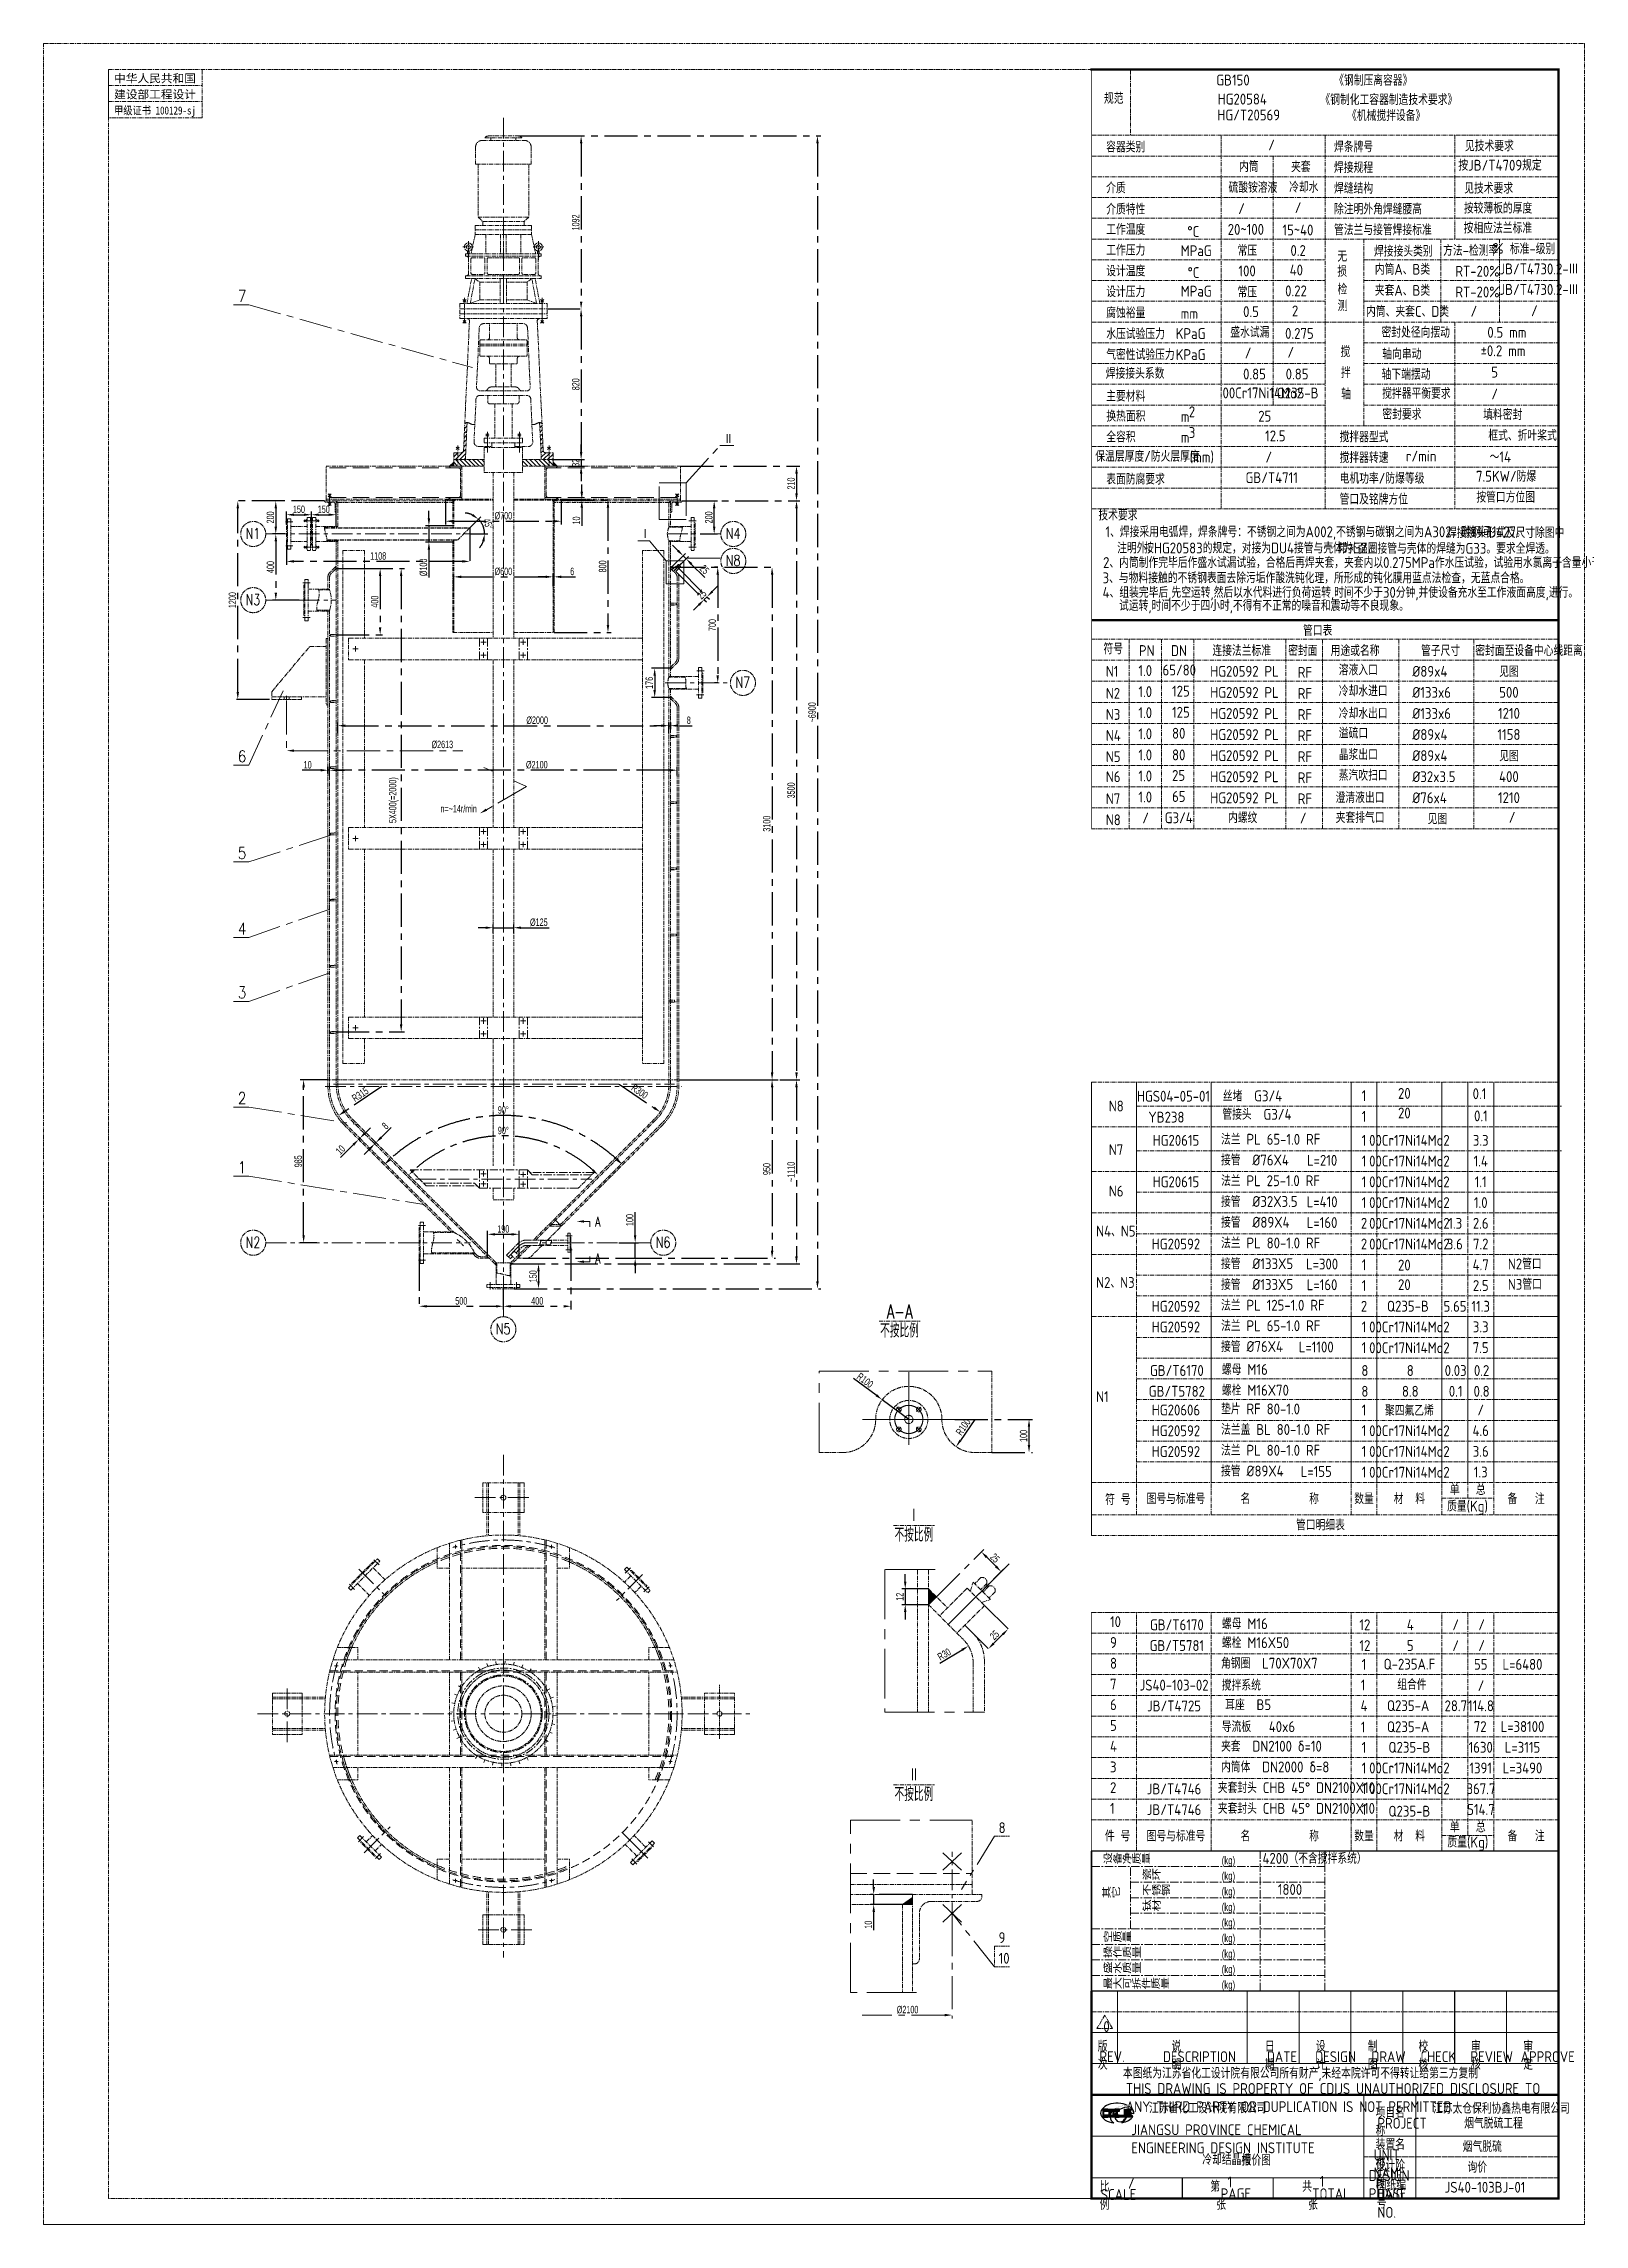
# Model space of a CAD drawing. Extents: x 73314 to 129931, y 5448 to 87872.
# Drawn here: x 93549 to 102860, y 5448 to 18630 of the extents above; entities that cross this region are included whole.
import ezdxf
from ezdxf.enums import TextEntityAlignment as Align

# ---------------------------------------------------------------- set-up
doc = ezdxf.new("R2010")
doc.units = 0
doc.header["$LTSCALE"] = 20
doc.header["$MEASUREMENT"] = 0
for name, pattern in [('CENTER', [2, 1.25, -0.25, 0.25, -0.25]), ('HIDDEN', [0.375, 0.25, -0.125]), ('HIDDEN-M', [7, 5, -2])]:
    doc.linetypes.add(name, pattern=pattern)
doc.layers.get('DEFPOINTS').update_dxf_attribs({"linetype": 'CONTINUOUS', "lineweight": 15})
doc.layers.add('EbLayer2', color=7, linetype='CENTER', lineweight=15)
doc.layers.add('院标', color=1, linetype='CONTINUOUS')
doc.styles.add('HZ', font='TXT', dxfattribs={"width": 0.7, "bigfont": 'HZTXT'})
doc.styles.add('HZDX', font='@aabig-z.shx', dxfattribs={"width": 0.75, "bigfont": '@aashx-z.shx'})
doc.styles.add('SBHZ', font='txt', dxfattribs={"width": 0.85, "bigfont": 'sbtxt'})
doc.styles.get("Standard").update_dxf_attribs({"font": '@aabig-z.shx', "width": 0.7, "bigfont": '@aashx-z.shx'})
doc.styles.add('工程字', font='gbenor.shx', dxfattribs={"bigfont": 'gbcbig.shx'})
doc.styles.add('黑体', font='simhei.ttf', dxfattribs={"width": 0.75})
doc.dimstyles.get("Standard").update_dxf_attribs({"dimscale": 0, "dimtxt": 45, "dimasz": 45, "dimexe": 20, "dimexo": 0, "dimgap": 10, "dimtad": 1, "dimzin": 0, "dimdsep": 46, "dimtxsty": 'Standard', "dimcen": 0.09, "dimclrt": 256, "dimazin": 0, "dimtfac": 1, "dimtmove": 0, "dimatfit": 1, "dimfxl": 0, "dimtolj": 1, "dimtzin": 0, "dimarcsym": 0})
pattern_1 = [(45, (-27555.854, -553.143), (-0.08838834765, 0.08838834765), [])]
pattern_2 = [(45, (-27555.854, -563.143), (-13.2582521, 13.2582521), [])]
pattern_3 = [(135, (-27555.854, -563.143), (-13.2582521, -13.2582521), [])]
pattern_4 = [(45, (333.161, -563.143), (-0.08838834765, 0.08838834765), [])]

msp = doc.modelspace()

# ---------------------------------------------------------------- texts
at = {"layer": 'EbLayer2', "style": '黑体'}
for s, height, width, p, p2 in [('建设部工程设计', 48.5041, 1.006961, (93975.16, 18298.564), (94469.647, 18298.564)), ('中华人民共和国', 48.5041, 1.006961, (93975.16, 18395.572), (94469.647, 18395.572)), ('甲级证书 100129-sj', 48.50406, 0.783192, (93975.16, 18201.556), (94469.647, 18201.556))]:
    msp.add_text(s, height=height, dxfattribs=dict(at, width=width)).set_placement(p, p2, align=Align.FIT)
at = {"layer": 'EbLayer2', "lineweight": 0, "style": '工程字'}
for s, height, p in [('规范', 65.6365, (99956.665, 18266.306)), ('GB150', 65.6365, (100635.178, 18376.816)), ('HG20584', 65.6365, (100643.523, 18261.806)), ('《钢制化工容器制造技术要求》', 65.63655, (101264.648, 18258.737)), ('《钢制压离容器》', 65.6365, (101347.837, 18375.665)), ('HG/T20569', 65.6365, (100641.982, 18165.914)), ('《机械搅拌设备》', 65.6365, (101425.695, 18162.845)), ('容器类别', 65.6365, (99970.054, 17972.801)), ('/', 65.637, (100949.571, 17984.856)), ('焊条牌号', 65.6365, (101346.992, 17973.703)), ('按JB/T4709规定', 65.63655, (102098.303, 17862.188)), ('见技术要求', 65.6365, (102138.051, 17979.263)), ('介质', 65.6365, (99970.054, 17724.858)), ('硫酸铵溶液', 65.6365, (100708.997, 17727.924)), ('内筒', 65.6365, (100772.88, 17854.238)), ('冷却水', 65.6365, (101075.744, 17729.474)), ('夹套', 65.6365, (101087.108, 17852.938)), ('焊接规程', 65.6365, (101346.694, 17848.282)), ('介质特性', 65.6365, (99970.352, 17596.378)), ('/', 65.637, (100767.793, 17599.561)), ('/', 65.637, (101109.628, 17605.762)), ('焊缝结构', 65.6365, (101346.992, 17722.862)), ('除注明外角焊缝腰高', 65.6365, (101346.992, 17597.442)), ('按较薄板的厚度', 65.6365, (102131.542, 17602.885)), ('见技术要求 ', 65.6365, (102133.828, 17722.862)), ('工作温度', 65.6365, (99970.352, 17474.018)), ('20~100', 65.6365, (100704.59, 17474.156)), ('15~40', 65.6365, (101035.13, 17470.645)), ('管法兰与接管焊接标准', 65.6365, (101346.694, 17472.022)), ('按相应法兰标准', 65.6365, (102130.57, 17482.78)), ('工作压力', 65.6365, (99970.352, 17348.598)), ('MPaG', 65.6365, (100420.072, 17345.536)), ('%%DC', 65.6365, (100460.403, 17461.555)), ('常压', 65.6365, (100763.593, 17346.665)), ('0.2', 65.6365, (101083.673, 17346.665)), ('焊接接头类别', 65.6365, (101588.578, 17342.839)), ('方法-检测率', 65.6365, (102006.145, 17347.159)), ('%', 65.637, (102308.54, 17359.945)), ('标准-级别', 65.6365, (102409.472, 17357.167)), ('设计温度', 65.6365, (99970.352, 17223.177)), ('%%dC', 65.6365, (100461.635, 17213.354)), ('100', 65.6365, (100769.403, 17223.359)), ('40', 65.6365, (101079.098, 17228.625)), ('损', 65.637, (101366.998, 17220.654)), ('无', 65.637, (101366.998, 17311.666)), ('内筒A、B类', 65.6365, (101593.471, 17233.184)), ('RT-20%', 65.6365, (102079.804, 17221.413)), ('JB/T4730.2-Ⅲ', 65.63655, (102347.135, 17235.453)), ('设计压力', 65.6365, (99970.352, 17097.757)), ('MPaG', 65.6365, (100420.072, 17101.005)), ('常压', 65.6365, (100763.593, 17095.824)), ('0.22', 65.6365, (101051.605, 17102.692)), ('检', 65.637, (101368.293, 17112.302)), ('夹套A、B类', 65.6365, (101593.471, 17105.768)), ('RT-20%', 65.6365, (102079.804, 17095.993)), ('JB/T4730.2-Ⅲ', 65.63655, (102347.135, 17111.169)), ('腐蚀裕量', 65.6365, (99970.352, 16970.341)), ('mm', 65.6365, (100420.072, 16966.374)), ('0.5', 65.6365, (100797.485, 16977.328)), ('2', 65.637, (101092.488, 16981.116)), ('测', 65.637, (101369.121, 17013.014)), ('内筒、夹套C、D类', 65.6365, (101540.42, 16978.352)), ('/', 65.637, (102172.005, 16979.898)), ('/', 65.637, (102537.525, 16982.411)), ('水压试验压力', 65.6365, (99970.352, 16842.925)), ('KPaG', 65.6365, (100390.796, 16844.661)), ('盛水试漏', 65.6365, (100719.993, 16852.729)), ('0.275', 65.6365, (101051.251, 16845.363)), ('密封处径向摆动', 65.6365, (101633.84, 16852.485)), ('0.5 mm', 65.6365, (102273.46, 16852.157)), ('气密性试验压力', 65.6365, (99970.352, 16717.505)), ('KPaG', 65.6365, (100390.796, 16717.63)), ('/', 65.637, (100807.623, 16727.104)), ('/', 65.637, (101065.402, 16731.416)), ('搅', 65.637, (101386.395, 16735.226)), ('轴向串动', 65.6365, (101638.604, 16720.984)), ('%%p0.2 mm', 65.6365, (102232.521, 16740.513)), ('焊接接头系数', 65.6365, (99967.504, 16604.153)), ('0.85', 65.6365, (100797.471, 16599.952)), ('0.85', 65.6365, (101054.77, 16599.952)), ('拌', 65.637, (101388.708, 16609.272)), ('轴下端摆动', 65.6365, (101634.699, 16598.565)), ('5', 65.637, (102297.322, 16611.379)), ('主要材料', 65.6365, (99970.054, 16466.664)), ('00Cr17Ni14Mo2', 65.63655, (100673.096, 16486.06)), ('Q235-B', 65.6365, (101000.595, 16485.316)), ('轴', 65.637, (101389.767, 16480.166)), ('搅拌器平衡要求', 65.6365, (101637.998, 16482.919)), ('/', 65.637, (102297.711, 16479.242)), ('换热面积', 65.6365, (99970.712, 16345.236)), ('m', 65.637, (100420.432, 16342.877)), ('2', 65.637, (100469.445, 16371.767)), ('25', 65.6365, (100889.054, 16345.236)), ('密封要求', 65.6365, (101639.173, 16357.01)), ('填料密封', 65.6365, (102248.375, 16354.846)), ('全容积', 65.6365, (99970.712, 16219.816)), ('m', 65.637, (100420.432, 16217.457)), ('3', 65.637, (100469.445, 16246.347)), ('12.5', 65.6365, (100930.513, 16226.15)), ('搅拌器型式', 65.6365, (101380.685, 16220.073)), ('框式、折叶桨式', 65.6365, (102279.212, 16229.031)), ('保温层厚度/防火层厚度', 65.63655, (99904.282, 16102.722)), ('(mm)', 65.6365, (100474.665, 16098.572)), ('/', 65.637, (100932.403, 16097.937)), ('搅拌器转速', 65.6365, (101380.685, 16094.976)), ('r/min', 65.6365, (101781.546, 16103.786)), ('～14', 65.6365, (102287.438, 16099.346)), ('表面防腐要求', 65.6365, (99970.352, 15964.983)), ('GB/T4711', 65.6365, (100811.997, 15973.717)), ('电机功率/防爆等级 ', 65.6365, (101380.685, 15969.878)), ('7.5KW/防爆', 65.6365, (102205.027, 15982.077)), ('技术要求', 65.6365, (99922.923, 15747.725)), ('管口及铭牌方位', 65.6365, (101380.316, 15843.555)), ('按管口方位图', 65.6365, (102207.083, 15855.785)), ('1、焊接采用电弧焊，焊条牌号：不锈钢之间为A002,不锈钢与碳钢之间为A302，碳钢间J427。', 65.63655, (99965.619, 15646.173)), ('焊接接头形式及尺寸除图中', 65.63655, (102030.017, 15641.678)), ('注明外，', 65.6365, (100036.385, 15548.267)), ('按HG20583的规定，对接为DU4接管与壳体为G2，', 65.63655, (100199.381, 15548.368)), ('带补强圈接管与壳体的焊缝为G33。要求全焊透。', 65.63655, (101373.279, 15546.14)), ('3、与物料接触的不锈钢表面去除污垢作酸洗钝化理，所形成的钝化膜用蓝点法检查，无蓝点合格。', 65.63655, (99948.477, 15367.939)), ('2、内筒制作完毕后作盛水试漏试验，合格后再焊夹套，夹套内以0.275MPa作水压试验，试验用水氯离子含量小于25PPM。', 65.63655, (99951.301, 15460.576)), ('4、组装完毕后,先空运转,然后以水代料进行负荷运转,时间不少于30分钟,并使设备充水至工作液面高度,进行。', 65.63655, (99948.472, 15280.189)), ('试运转,时间不少于四小时,不得有不正常的噪音和震动等不良现象。', 65.63655, (100047.833, 15200.665)), ('管口表', 65.6365, (101159.595, 15049.83)), ('符号', 65.6365, (99953.451, 14939.149)), ('PN', 65.6365, (100167.907, 14928.35)), ('DN', 65.6365, (100361.312, 14928.35)), ('连接法兰标准', 65.6365, (100611.933, 14928.35)), ('密封面', 65.6365, (101069.898, 14928.35)), ('用途或名称', 65.6365, (101326.559, 14928.35)), ('管子尺寸', 65.6365, (101872.571, 14928.35)), ('密封面至设备中心线距离', 65.63655, (102200.322, 14928.35)), ('N1', 65.6365, (99967.978, 14803.087)), ('1.0', 65.6365, (100164.865, 14807.569)), ('65/80', 65.6365, (100310.843, 14810.655)), ('HG20592 PL', 65.6365, (100598.568, 14802.868)), ('RF', 65.6365, (101127.604, 14796.591)), ('溶液入口', 65.6365, (101375.454, 14811.672)), ('%%c89x4', 65.6365, (101820.058, 14802.978)), ('N2', 65.6365, (99967.978, 14669.789)), ('1.0', 65.6365, (100164.865, 14680.06)), ('125', 65.6365, (100368.176, 14683.255)), ('HG20592 PL', 65.6365, (100598.568, 14675.359)), ('RF', 65.6365, (101127.604, 14669.191)), ('冷却水进口', 65.6365, (101375.454, 14684.163)), ('%%c133x6', 65.6365, (101820.058, 14675.578)), ('N3', 65.6365, (99967.978, 14542.28)), ('1.0', 65.6365, (100164.865, 14552.769)), ('125', 65.6365, (100368.176, 14555.636)), ('HG20592 PL', 65.6365, (100598.568, 14548.069)), ('RF', 65.6365, (101127.604, 14541.682)), ('冷却水出口 ', 65.6365, (101375.454, 14548.776)), ('溢硫口', 65.6365, (101375.454, 14429.363)), ('%%c133x6', 65.6365, (101820.058, 14548.178)), ('N4', 65.6365, (99967.978, 14414.88)), ('1.0', 65.6365, (100164.865, 14425.26)), ('80', 65.6365, (100368.176, 14428.455)), ('HG20592 PL', 65.6365, (100598.568, 14420.559)), ('RF', 65.6365, (101127.604, 14414.391)), ('晶浆出口', 65.6365, (101375.454, 14299.385)), ('%%c89x4', 65.6365, (101820.058, 14420.778)), ('N5', 65.6365, (99967.978, 14287.48)), ('1.0', 65.6365, (100164.865, 14297.86)), ('25', 65.6365, (100368.176, 14173.655)), ('80', 65.6365, (100368.176, 14297.86)), ('HG20592 PL', 65.6365, (100598.568, 14293.05)), ('RF', 65.6365, (101127.604, 14286.991)), ('蒸汽吹扫口', 65.6365, (101375.454, 14174.564)), ('%%c89x4', 65.6365, (101820.058, 14293.378)), ('N6', 65.6365, (99967.978, 14165.978)), ('1.0', 65.6365, (100164.865, 14170.569)), ('1.0', 65.6365, (100164.865, 14043.06)), ('65', 65.6365, (100368.176, 14046.255)), ('HG20592 PL', 65.6365, (100598.568, 14165.76)), ('RF', 65.6365, (101127.604, 14159.591)), ('澄清液出口', 65.6365, (101356.282, 14040.081)), ('%%c32x3.5', 65.6365, (101820.058, 14165.978)), ('N7', 65.6365, (99967.978, 14032.68)), ('/', 65.637, (100188.158, 13916.21)), ('G3/4', 65.6365, (100323.874, 13917.588)), ('HG20592 PL', 65.6365, (100598.568, 14038.25)), ('内螺纹', 65.6365, (100706.365, 13918.166)), ('RF', 65.6365, (101127.604, 14032.191)), ('/', 65.637, (101140.435, 13916.132)), ('夹套排气口', 65.6365, (101356.656, 13918.893)), ('%%c76x4', 65.6365, (101820.058, 14038.469)), ('/', 65.637, (102403.268, 13920.756)), ('N8', 65.6365, (99967.978, 13905.28)), ('丝堵  G3/4', 65.6365, (100674.903, 12236.538, 0)), ('N8', 65.6365, (99985.931, 12175.318)), ('管接头  G3/4', 65.6365, (100672.146, 12125.195, 0)), ('法兰 PL 65-1.0 RF', 65.63655, (100664.217, 11974.497)), ('N7', 65.6365, (99985.931, 11911.693)), ('接管  %%C76X4', 65.63655, (100664.217, 11849.103)), ('法兰 PL 25-1.0 RF', 65.63655, (100664.217, 11723.71)), ('N6', 65.6365, (99985.931, 11660.906)), ('接管  %%C32X3.5', 65.63655, (100664.217, 11598.316)), ('N4、N5', 65.6365, (99909.426, 11418.824)), ('接管  %%C89X4', 65.63655, (100664.217, 11472.922)), ('法兰 PL 80-1.0 RF', 65.63655, (100664.217, 11347.528)), ('接管  %%C133X5', 65.63655, (100664.217, 11222.135)), ('N2管口', 65.6365, (102397.299, 11220.607)), ('N2、N3', 65.6365, (99909.426, 11108.671)), ('接管  %%C133X5', 65.63655, (100664.217, 11096.741)), ('N3管口', 65.6365, (102397.299, 11097.697)), ('法兰 PL 125-1.0 RF', 65.63655, (100664.217, 10971.347)), ('法兰 PL 65-1.0 RF', 65.63655, (100664.217, 10846.983, 0)), ('接管 %%C76X4', 65.6365, (100664.217, 10721.589, 0)), ('螺母 M16', 65.6365, (100669.563, 10583.038, 0)), ('N1', 65.6365, (99909.426, 10419.026)), ('垫片 RF 80-1.0', 65.63655, (100664.217, 10344.379, 0)), ('螺栓 M16X70', 65.6365, (100669.563, 10457.645, 0)), ('法兰盖 BL 80-1.0 RF', 65.63655, (100664.217, 10220.015, 0)), ('法兰 PL 80-1.0 RF', 65.63655, (100664.217, 10094.621, 0)), ('接管 %%C89X4', 65.6365, (100664.217, 9969.227, 0)), ('管口明细表', 65.6365, (101116.922, 9642.804)), ('10', 65.6365, (99993.233, 9058.066)), ('螺母 M16', 65.6365, (100669.563, 9045.938)), ('9', 65.637, (99993.233, 8932.672)), ('螺栓 M16X50', 65.6365, (100669.563, 8931.567, 0)), ('8', 65.637, (99993.233, 8807.279)), ('角钢圈  L70X70X7', 65.63655, (100664.217, 8807.279)), ('7', 65.637, (99993.233, 8681.885)), ('6', 65.637, (99993.233, 8556.491)), ('耳座  B5', 65.6365, (100689.058, 8556.491)), ('5', 65.637, (99993.233, 8431.098)), ('4', 65.637, (99993.233, 8305.704)), ('夹套  DN2100 δ=10', 65.63655, (100664.217, 8305.704)), ('3', 65.637, (99993.233, 8180.31)), ('内筒体  DN2000 δ=8', 65.63655, (100664.217, 8180.31)), ('2', 65.637, (99993.233, 8054.916)), ('夹套封头 CHB 45%%D DN2100X10', 65.63655, (100644.646, 8054.916)), ('1', 65.637, (99993.233, 7929.523)), ('夹套封头 CHB 45%%D DN2100X10', 65.63655, (100644.646, 7929.523)), ('8', 65.637, (99319.947, 7813.01, 0)), ('4200（不含搅拌系统）', 65.63655, (100914.771, 7627.691)), ('1800', 65.6365, (101007.48, 7439.607)), ('9', 65.637, (99319.947, 7148.309, 0)), ('10', 65.6365, (99319.947, 7024.058, 0)), ('江苏太仓保利协鑫热电有限公司', 65.63655, (101945.031, 6117.097)), ('烟气脱硫工程', 65.6365, (102133.577, 6027.38)), ('烟气脱硫', 65.6365, (102124.515, 5885.77)), ('冷却结晶槽', 65.6365, (100550.594, 5806.938)), ('报价图', 65.6365, (100788.57, 5803.32)), ('询价', 65.6365, (102153.309, 5761.041)), ('/', 65.637, (100101.991, 5664.065)), ('1', 65.637, (100703.349, 5671.798)), ('1', 65.637, (101260.645, 5675.655)), ('JS40-103BJ-01', 65.63655, (102015.566, 5639.689))]:
    msp.add_text(s, height=height, dxfattribs=at).set_placement(p)
at = {"layer": 'EbLayer2', "color": 7, "style": 'SBHZ', "width": 0.85}
for s, p in [('7', (94722.686, 17069.999, 0)), ('6', (94722.686, 14286.649, 0)), ('5', (94722.686, 13701.798, 0)), ('4', (94722.686, 13244.592, 0)), ('3', (94722.686, 12859.282, 0)), ('2', (94722.686, 12220.418, 0)), ('1', (94722.686, 11801.634, 0))]:
    msp.add_text(s, height=70.534, dxfattribs=at).set_placement(p)
at = {"layer": 'EbLayer2', "style": 'HZ'}
for s, height, width, p in [('Ⅱ', 59.687, 0.7, (97659.903, 16210.307, 0)), ('N1', 65.637, 0.75, (94770.32, 15636.056)), ('Ⅰ', 59.687, 0.7, (97155.533, 15636.01, 0)), ('N4', 65.637, 0.75, (97671.424, 15636.056)), ('N8', 65.637, 0.75, (97671.424, 15473.048)), ('N3', 65.637, 0.75, (94770.32, 15236.056)), ('N7', 65.637, 0.75, (97729.572, 14736.056)), ('A', 59.687, 0.7, (96881.996, 11479.144, 0)), ('N2', 65.637, 0.75, (94770.32, 11351.939)), ('N6', 65.637, 0.75, (97248.112, 11351.939)), ('A', 59.687, 0.7, (96881.996, 11257.017, 0)), ('A-A', 83.5624, 0.7, (98643.991, 10924.398)), ('N5', 65.637, 0.75, (96281.927, 10828.77)), ('不按比例', 83.5624, 0.7, (98604.248, 10808.629)), ('Ⅰ', 83.562, 0.7, (98779.247, 9692.572)), ('不按比例', 83.5624, 0.7, (98690.876, 9574.719)), ('Ⅱ', 83.562, 0.7, (98779.247, 8124.268)), ('不按比例', 83.5624, 0.7, (98690.876, 8006.415))]:
    msp.add_text(s, height=height, dxfattribs=dict(at, width=width)).set_placement(p)
at = {"layer": 'EbLayer2', "lineweight": 0, "style": '工程字'}
for s, height, p in [('见图', 65.6365, (102403.883, 14836.394)), ('500', 65.6365, (102403.883, 14708.885)), ('1210', 65.6365, (102403.883, 14581.485)), ('1158', 65.6365, (102403.883, 14453.976)), ('见图', 65.6365, (102403.883, 14326.685)), ('1210', 65.6365, (102403.883, 14071.995)), ('400', 65.6365, (102403.883, 14199.395)), ('见图', 65.6365, (101971.802, 13945.895)), ('HGS04-05-01', 65.63655, (100376.669, 12267.67, 0)), ('1', 65.637, (101528.055, 12270.886)), ('0.1', 65.6365, (102225.9, 12282.385)), ('YB238', 65.6365, (100334.081, 12140.985, 0)), ('1', 65.637, (101528.055, 12145.492)), ('0.1', 65.6365, (102234.465, 12148.588)), ('HG20615', 65.6365, (100391.674, 12000.876)), ('1', 65.637, (101528.055, 12000.876)), ('00Cr17Ni14Mo2', 65.63655, (101802.354, 12000.876)), ('3.3', 65.6365, (102233.394, 12000.876)), ('L=210', 65.6365, (101274.714, 11880.038)), ('1', 65.637, (101528.055, 11875.483)), ('00Cr17Ni14Mo2', 65.63655, (101802.354, 11875.483)), ('1.4', 65.6365, (102233.394, 11875.483)), ('HG20615', 65.6365, (100391.674, 11750.089)), ('1', 65.637, (101528.055, 11750.089)), ('00Cr17Ni14Mo2', 65.63655, (101802.354, 11750.089)), ('1.1', 65.6365, (102233.394, 11750.089)), ('L=410', 65.6365, (101274.714, 11629.25)), ('1', 65.637, (101528.055, 11624.695)), ('00Cr17Ni14Mo2', 65.63655, (101802.354, 11624.695)), ('1.0', 65.6365, (102233.394, 11624.695)), ('L=160', 65.6365, (101274.714, 11503.857)), ('2', 65.637, (101528.055, 11499.301)), ('00Cr17Ni14Mo2', 65.63655, (101802.354, 11499.301)), ('1.3', 65.6365, (102079.419, 11499.301)), ('2.6', 65.6365, (102233.394, 11499.301)), ('HG20592', 65.6365, (100391.674, 11373.908)), ('2', 65.637, (101528.055, 11373.908)), ('00Cr17Ni14Mo2', 65.63655, (101802.354, 11373.908)), ('3.6', 65.6365, (102076.652, 11373.908)), ('7.2', 65.6365, (102233.394, 11373.908)), ('L=300', 65.6365, (101274.714, 11253.069)), ('1', 65.637, (101528.055, 11248.514)), ('4.7', 65.6365, (102233.394, 11248.514)), ('L=160', 65.6365, (101274.714, 11127.675)), ('1', 65.637, (101528.055, 11123.12)), ('2.5 ', 65.6365, (102251.529, 11123.12)), ('HG20592', 65.6365, (100391.674, 10997.727)), ('2', 65.637, (101528.055, 10997.727)), ('5.65', 65.6365, (102078.204, 10997.727)), ('11.3', 65.6365, (102233.394, 10997.727)), ('HG20592', 65.6365, (100391.674, 10872.333, 0)), ('1', 65.637, (101528.055, 10873.362, 0)), ('00Cr17Ni14Mo2', 65.63655, (101802.354, 10872.333, 0)), ('3.3', 65.6365, (102233.394, 10873.362, 0)), ('L=1100', 65.6365, (101239.48, 10751.414, 0)), ('1', 65.637, (101528.055, 10747.969, 0)), ('00Cr17Ni14Mo2', 65.63655, (101802.354, 10746.939, 0)), ('7.5', 65.6365, (102233.394, 10747.969, 0)), ('GB/T6170', 65.6365, (100397.02, 10609.418, 0)), ('8', 65.637, (101533.401, 10609.418, 0)), ('8', 65.637, (101807.7, 10609.418, 0)), ('0.03', 65.6365, (102081.998, 10609.418, 0)), ('0.2', 65.6365, (102238.74, 10609.418, 0)), ('GB/T5782', 65.6365, (100397.02, 10484.024, 0)), ('8', 65.637, (101533.401, 10484.024, 0)), ('8.8', 65.6365, (101807.7, 10484.024, 0)), ('0.1', 65.6365, (102081.998, 10484.024, 0)), ('0.8', 65.6365, (102238.74, 10484.024, 0)), ('HG20606', 65.6365, (100391.674, 10370.758, 0)), ('1', 65.637, (101528.055, 10370.758, 0)), ('聚四氟乙烯', 65.6365, (101802.354, 10370.758, 0)), ('/', 65.637, (102233.394, 10370.758, 0)), ('HG20592', 65.6365, (100391.674, 10245.364, 0)), ('HG20592', 65.6365, (100391.674, 10119.971, 0)), ('1', 65.637, (101528.055, 10246.394, 0)), ('1', 65.637, (101528.055, 10121, 0)), ('00Cr17Ni14Mo2', 65.63655, (101802.354, 10245.364)), ('00Cr17Ni14Mo2', 65.63655, (101802.354, 10119.971)), ('4.6', 65.6365, (102233.394, 10246.394, 0)), ('3.6', 65.6365, (102233.394, 10121, 0)), ('L=155', 65.6365, (101239.48, 9999.052, 0)), ('1', 65.637, (101528.055, 9995.606, 0)), ('00Cr17Ni14Mo2', 65.63655, (101802.354, 9994.577)), ('1.3', 65.6365, (102233.394, 9995.606, 0)), ('单', 65.637, (102076.652, 9892.695)), ('总', 65.637, (102233.394, 9892.695)), ('符 号', 65.6365, (100040.793, 9833.518)), ('图号与标准号', 65.6365, (100391.674, 9837.835)), ('名          称', 65.63655, (101018.643, 9837.835)), ('数量', 65.6365, (101528.055, 9837.835)), ('材  料', 65.6365, (101802.354, 9837.835)), ('质量(Kg)', 65.6365, (102153.393, 9782.979)), ('备   注', 65.6365, (102507.693, 9837.835)), ('GB/T6170', 65.6365, (100397.02, 9072.318)), ('12', 65.6365, (101533.401, 9072.318)), ('4', 65.637, (101807.7, 9072.318)), ('/', 65.637, (102081.998, 9072.318)), ('/', 65.637, (102238.74, 9072.318)), ('GB/T5781', 65.6365, (100397.02, 8946.924)), ('12', 65.6365, (101533.401, 8946.924)), ('5', 65.637, (101807.7, 8946.924)), ('/', 65.637, (102081.998, 8946.924)), ('/', 65.637, (102238.74, 8946.924)), ('1', 65.637, (101528.055, 8833.658)), ('Q-235A.F', 65.6365, (101802.354, 8834.49)), ('55', 65.6365, (102233.394, 8833.658)), ('L=6480', 65.6365, (102485.805, 8833.658)), ('JS40-103-02', 65.63655, (100380.336, 8707.83)), ('1', 65.637, (101522.723, 8708.539)), ('/', 65.637, (102234.923, 8703.941)), ('JB/T4725', 65.6365, (100380.336, 8582.032)), ('4', 65.637, (101528.055, 8582.871)), ('28.7', 65.6365, (102082.946, 8582.871)), ('114.8', 65.6365, (102234.748, 8582.871)), ('1', 65.637, (101522.723, 8453.975)), ('72', 65.6365, (102230.121, 8457.055)), ('L=38100', 65.6365, (102485.805, 8457.477)), ('1', 65.637, (101528.055, 8332.083)), ('Q235-B', 65.6365, (101802.354, 8332.083)), ('1630', 65.6365, (102233.394, 8332.083)), ('L=3115', 65.6365, (102485.805, 8332.083)), ('1', 65.637, (101528.055, 8206.689)), ('00Cr17Ni14Mo2', 65.63655, (101802.354, 8206.689)), ('1391', 65.6365, (102233.394, 8206.689)), ('L=3490', 65.6365, (102485.805, 8206.689)), ('JB/T4746', 65.6365, (100380.336, 8080.458)), ('1', 65.637, (101528.055, 8081.296)), ('00Cr17Ni14Mo2', 65.63655, (101802.354, 8081.296)), ('367.7', 65.6365, (102234.748, 8081.296)), ('JB/T4746', 65.6365, (100380.336, 7955.064)), ('1', 65.637, (101528.055, 7955.902)), ('Q235-B', 65.6365, (101802.354, 7945.746)), ('514.7', 65.6365, (102234.748, 7955.902)), ('件 号', 65.6365, (100039.004, 7799.16)), ('图号与标准号', 65.6365, (100391.674, 7799.16)), ('名          称', 65.63655, (101018.643, 7799.16)), ('数量', 65.6365, (101528.055, 7799.16)), ('材  料', 65.6365, (101802.354, 7799.16)), ('质量(Kg)', 65.6365, (102155.586, 7752.168)), ('单', 65.637, (102076.652, 7854.02)), ('总', 65.637, (102233.394, 7854.02)), ('备   注', 65.6365, (102507.693, 7799.16))]:
    msp.add_text(s, height=height, dxfattribs=at).set_placement(p, align=Align.MIDDLE)
for s, p in [('20', (101733.581, 12284.434)), ('20', (101733.581, 12165.873)), ('20', (101733.581, 11246.565)), ('20', (101733.581, 11128.003)), ('Q235-B', (101666.868, 10998.326)), ('搅拌系统', (100668.852, 8707.421)), ('组合件', (101729.191, 8711.704)), ('Q235-A', (101666.868, 8583.47)), ('导流板   40x6', (100668.852, 8456.837)), ('Q235-A', (101666.868, 8455.991))]:
    msp.add_text(s, height=65.6365, dxfattribs=at).set_placement(p, align=Align.MIDDLE_LEFT)
at = {"layer": 'EbLayer2', "ltscale": 2, "style": 'HZDX'}
for s, p in [('设备净质量', (99951.176, 7627.6)), ('瓷环', (100186.281, 7531.109)), ('其它', (99942.346, 7423.037)), ('钛材', (100186.281, 7343.025)), ('不锈钢', (100186.281, 7437.067)), ('空质量', (99951.176, 7154.941)), ('操作质量', (99951.176, 7060.9)), ('盛水质量', (99951.176, 6966.858)), ('最大可拆件质量', (99951.176, 6872.816))]:
    msp.add_text(s, height=54.8577, dxfattribs=at).set_placement(p)
at = {"layer": 'EbLayer2', "ltscale": 2, "style": 'HZDX', "width": 0.75}
for p in [(100668.16, 7625.193), (100668.16, 7531.151), (100668.16, 7437.11), (100668.16, 7343.068), (100668.16, 7249.026), (100668.16, 7154.984), (100668.16, 7060.942), (100668.16, 6966.9), (100668.16, 6872.859)]:
    msp.add_text('(kg)', height=47.0209, dxfattribs=at).set_placement(p)
at = {"layer": 'EbLayer2', "ltscale": 8, "char_height": 45, "attachment_point": 5}
for s, insert in [('\\A1;%%C2613', (95958.31, 14392.975)), ('n=~14r/min', (96057.289, 14004.617)), ('\\A1;%%C2100', (98769.834, 6745.678))]:
    msp.add_mtext(s, dxfattribs=dict(at, insert=insert))
at = {"layer": 'EbLayer2', "lineweight": 0, "attachment_point": 1, "style": '工程字'}
for s, insert, char_height, width in [('0', (99953.021, 6676.827), 65.637, 31.24444), ('版次', (99919.395, 6557.715), 65.6365, 103.05185), ('REV.', (99928.967, 6494.708), 65.6365, 101.13333), ('DESCRIPTION', (100312.795, 6494.708), 65.63655, 249.03107), ('说  明', (100365.432, 6557.715), 65.6365, 157.24444), ('日  期', (100929.06, 6557.715), 65.6365, 139.62222), ('DATE', (100941.265, 6494.708), 65.6365, 101.13333), ('DESIGN', (101233.073, 6494.708), 65.6365, 133.63519), ('设  计', (101237.116, 6557.715), 65.6365, 139.62222), ('制  图', (101551.529, 6557.715), 65.6365, 139.62222), ('DRAW', (101572.685, 6494.708), 65.6365, 101.13333), ('校  核', (101857.35, 6557.715), 65.6365, 139.62222), ('CHECK', (101869.555, 6494.708), 65.6365, 113.63368), ('审  核', (102174.864, 6557.715), 65.6365, 139.62222), ('REVIEW', (102170.901, 6494.708), 65.6365, 133.48692), ('APPROVE', (102474.796, 6494.708), 65.6365, 157.51979), ('审  定', (102490.621, 6557.715), 65.6365, 139.62222), ('本图纸为江苏省化工设计院有限公司所有财产,未经本院许可不得转让给第三方复制', (100071.189, 6395.287), 65.63655, 2468.04416), ('THIS DRAWING IS PROPERTY OF CDIJS UNAUTHORIZED DISCLOSURE TO ANY THIRD PARTY OR DUPLICATION IS NOT PERMITTED', (100089.148, 6302.003), 65.636545, 2507.77778), ('江苏省化工设计院有限公司', (100228.717, 6184.517), 65.63655, 1217.91667), ('项目名称', (101597.988, 6156.601), 65.6365, 190.28314), ('PROJECT', (101608.712, 6092.274), 65.6365, 202.26422), ('JIANGSU PROVINCE CHEMICAL ENGINEERING DESIGN INSTITUTE', (100121.683, 6052.812), 65.63655, 1380.16501), ('装置名称', (101598.518, 5964.598), 65.6365, 186.93033), ('UNIT NAME', (101585.823, 5901.59), 65.6365, 214.55432), ('设计阶段', (101598.518, 5839.209), 65.6365, 186.93033), ('比  例', (99930.639, 5710.756), 65.6365, 144.57407), ('第      张', (100599.414, 5710.756), 65.6365, 229.30313), ('共      张', (101154.369, 5710.756), 65.6365, 229.30313), ('DESIGN PHASE', (101556.846, 5776.201), 65.63655, 284.79132), ('图纸编号', (101605.205, 5719.39), 65.6365, 188.65983), ('SCALE', (99937.24, 5661.442), 65.6365, 124.84074), ('PAGE', (100661.663, 5665.797), 65.6365, 100.93806), ('TOTAL', (101215.139, 5665.797), 65.6365, 124.84074), ('DWG. NO.', (101609.227, 5662.766), 65.6365, 185.20083)]:
    msp.add_mtext(s, dxfattribs=dict(at, insert=insert, char_height=char_height, width=width))

# ---------------------------------------------------------------- blocks, each defined once
blk = doc.blocks.new('*D32')
at = {"layer": 'DEFPOINTS', "color": 0, "ltscale": 8}
for p in [(95247.364, 15865.985), (94952.069, 15665.985), (95007.302, 15665.985)]:
    blk.add_point(p, dxfattribs=at)
at = {"layer": 'EbLayer2', "color": 0, "lineweight": -2, "ltscale": 8}
for p, q in [((95247.364, 15865.985), (94932.069, 15865.985)), ((94952.069, 15820.985), (94952.069, 15710.985)), ((95007.302, 15665.985), (94932.069, 15665.985))]:
    blk.add_line(p, q, dxfattribs=at)
at = {"layer": 'EbLayer2', "color": 0, "ltscale": 8}
for points in [[(94944.569, 15820.985), (94959.569, 15820.985), (94952.069, 15865.985)], [(94944.569, 15710.985), (94959.569, 15710.985), (94952.069, 15665.985)]]:
    blk.add_solid(points, dxfattribs=at)
at = {"layer": 'EbLayer2', "ltscale": 8, "insert": (94919.569, 15765.985), "char_height": 45, "attachment_point": 5, "rotation": 90}
blk.add_mtext('\\A1;200', dxfattribs=at)
blk = doc.blocks.new('*D33')
at = {"layer": 'DEFPOINTS', "color": 0, "ltscale": 8}
for p in [(95007, 15666), (94952, 15266), (95093, 15266)]:
    blk.add_point(p, dxfattribs=at)
at = {"layer": 'EbLayer2', "color": 0, "lineweight": -2, "ltscale": 8}
for p, q in [((95007, 15666), (94932, 15666)), ((94952, 15621), (94952, 15311)), ((95093, 15266), (94932, 15266))]:
    blk.add_line(p, q, dxfattribs=at)
at = {"layer": 'EbLayer2', "color": 0, "ltscale": 8}
for points in [[(94945, 15621), (94960, 15621), (94952, 15666)], [(94945, 15311), (94960, 15311), (94952, 15266)]]:
    blk.add_solid(points, dxfattribs=at)
at = {"layer": 'EbLayer2', "ltscale": 8, "insert": (94920, 15466), "char_height": 45, "attachment_point": 5, "rotation": 90}
blk.add_mtext('\\A1;400', dxfattribs=at)
blk = doc.blocks.new('*D34')
at = {"layer": 'DEFPOINTS', "color": 0, "ltscale": 8}
for p in [(94722.402, 15865.985), (95006.946, 15865.985), (94914.078, 14665.985)]:
    blk.add_point(p, dxfattribs=at)
at = {"layer": 'EbLayer2', "color": 0, "lineweight": -2, "ltscale": 8}
for p, q in [((95006.946, 15865.985), (94702.402, 15865.985)), ((94722.402, 14710.985), (94722.402, 15820.985)), ((94914.078, 14665.985), (94702.402, 14665.985))]:
    blk.add_line(p, q, dxfattribs=at)
at = {"layer": 'EbLayer2', "color": 0, "ltscale": 8}
for points in [[(94714.902, 15820.985), (94729.902, 15820.985), (94722.402, 15865.985)], [(94714.902, 14710.985), (94729.902, 14710.985), (94722.402, 14665.985)]]:
    blk.add_solid(points, dxfattribs=at)
at = {"layer": 'EbLayer2', "ltscale": 8, "insert": (94689.902, 15265.985), "char_height": 45, "attachment_point": 5, "rotation": 90}
blk.add_mtext('\\A1;1200', dxfattribs=at)
blk = doc.blocks.new('*D35')
at = {"layer": 'DEFPOINTS', "color": 0, "ltscale": 8}
for p in [(97327.364, 14507.105), (95327.364, 14462.105), (97327.364, 14462.105)]:
    blk.add_point(p, dxfattribs=at)
at = {"layer": 'EbLayer2', "color": 0, "lineweight": -2, "ltscale": 8}
for p, q in [((95327.364, 14462.105), (95327.364, 14527.105)), ((95372.364, 14507.105), (97282.364, 14507.105)), ((97327.364, 14462.105), (97327.364, 14527.105))]:
    blk.add_line(p, q, dxfattribs=at)
at = {"layer": 'EbLayer2', "color": 0, "ltscale": 8}
for points in [[(95372.364, 14514.605), (95372.364, 14499.605), (95327.364, 14507.105)], [(97282.364, 14514.605), (97282.364, 14499.605), (97327.364, 14507.105)]]:
    blk.add_solid(points, dxfattribs=at)
at = {"layer": 'EbLayer2', "ltscale": 8, "insert": (96531.623, 14539.605), "char_height": 45, "attachment_point": 5}
blk.add_mtext('\\A1;%%c2000', dxfattribs=at)
blk = doc.blocks.new('*D36')
at = {"layer": 'DEFPOINTS', "color": 0, "ltscale": 8}
for p in [(97327.364, 14527.105), (97337.364, 14527.105), (97337.364, 14507.105)]:
    blk.add_point(p, dxfattribs=at)
at = {"layer": 'EbLayer2', "color": 0, "lineweight": -2, "ltscale": 8}
for p, q in [((97282.364, 14507.105), (97237.364, 14507.105)), ((97327.364, 14527.105), (97327.364, 14487.105)), ((97327.364, 14507.105), (97337.364, 14507.105)), ((97337.364, 14527.105), (97337.364, 14487.105)), ((97382.364, 14507.105), (97468.364, 14507.105))]:
    blk.add_line(p, q, dxfattribs=at)
at = {"layer": 'EbLayer2', "color": 0, "ltscale": 8}
for points in [[(97282.364, 14514.605), (97282.364, 14499.605), (97327.364, 14507.105)], [(97382.364, 14514.605), (97382.364, 14499.605), (97337.364, 14507.105)]]:
    blk.add_solid(points, dxfattribs=at)
at = {"layer": 'EbLayer2', "ltscale": 8, "insert": (97447.864, 14539.605), "char_height": 45, "attachment_point": 5}
blk.add_mtext('\\A1;8', dxfattribs=at)
blk = doc.blocks.new('*D37')
at = {"layer": 'DEFPOINTS', "color": 0, "ltscale": 8}
for p in [(95277.364, 14238.083), (95277.364, 14207.031), (97377.364, 14207.031)]:
    blk.add_point(p, dxfattribs=at)
at = {"layer": 'EbLayer2', "color": 0, "lineweight": -2, "ltscale": 8}
for p, q in [((95277.364, 14207.031), (95277.364, 14258.083)), ((97332.364, 14238.083), (95322.364, 14238.083)), ((97377.364, 14207.031), (97377.364, 14258.083))]:
    blk.add_line(p, q, dxfattribs=at)
at = {"layer": 'EbLayer2', "color": 0, "ltscale": 8}
for points in [[(95322.364, 14245.583), (95322.364, 14230.583), (95277.364, 14238.083)], [(97332.364, 14245.583), (97332.364, 14230.583), (97377.364, 14238.083)]]:
    blk.add_solid(points, dxfattribs=at)
at = {"layer": 'EbLayer2', "ltscale": 8, "insert": (96529.377, 14270.583), "char_height": 45, "attachment_point": 5}
blk.add_mtext('\\A1;%%c2100', dxfattribs=at)
blk = doc.blocks.new('*D38')
at = {"layer": 'DEFPOINTS', "color": 0, "ltscale": 8}
for p in [(95267.364, 14238.083), (95267.364, 14218.083), (95277.364, 14218.083)]:
    blk.add_point(p, dxfattribs=at)
at = {"layer": 'EbLayer2', "color": 0, "lineweight": -2, "ltscale": 8}
for p, q in [((95222.364, 14238.083), (95112.364, 14238.083)), ((95267.364, 14218.083), (95267.364, 14258.083)), ((95277.364, 14238.083), (95267.364, 14238.083)), ((95277.364, 14218.083), (95277.364, 14258.083)), ((95322.364, 14238.083), (95367.364, 14238.083))]:
    blk.add_line(p, q, dxfattribs=at)
at = {"layer": 'EbLayer2', "color": 0, "ltscale": 8}
for points in [[(95222.364, 14245.583), (95222.364, 14230.583), (95267.364, 14238.083)], [(95322.364, 14245.583), (95322.364, 14230.583), (95277.364, 14238.083)]]:
    blk.add_solid(points, dxfattribs=at)
at = {"layer": 'EbLayer2', "ltscale": 8, "insert": (95144.864, 14270.583), "char_height": 45, "attachment_point": 5}
blk.add_mtext('\\A1;10', dxfattribs=at)
blk = doc.blocks.new('*D39')
at = {"layer": 'DEFPOINTS', "color": 0, "ltscale": 8}
for p in [(96027.364, 15350.735), (96627.364, 15406.796), (96627.364, 15350.735)]:
    blk.add_point(p, dxfattribs=at)
at = {"layer": 'EbLayer2', "color": 0, "lineweight": -2, "ltscale": 8}
for p, q in [((96027.364, 15350.735), (96027.364, 15426.796)), ((96627.364, 15350.735), (96627.364, 15426.796)), ((96072.364, 15406.796), (96582.364, 15406.796))]:
    blk.add_line(p, q, dxfattribs=at)
at = {"layer": 'EbLayer2', "color": 0, "ltscale": 8}
for points in [[(96072.364, 15414.296), (96072.364, 15399.296), (96027.364, 15406.796)], [(96582.364, 15414.296), (96582.364, 15399.296), (96627.364, 15406.796)]]:
    blk.add_solid(points, dxfattribs=at)
at = {"layer": 'EbLayer2', "ltscale": 8, "insert": (96327.364, 15439.296), "char_height": 45, "attachment_point": 5}
blk.add_mtext('\\A1;%%c600', dxfattribs=at)
blk = doc.blocks.new('*D40')
at = {"layer": 'DEFPOINTS', "color": 0, "ltscale": 8}
for p in [(96627.364, 15350.735), (96633.364, 15406.796), (96633.364, 15350.735)]:
    blk.add_point(p, dxfattribs=at)
at = {"layer": 'EbLayer2', "color": 0, "lineweight": -2, "ltscale": 8}
for p, q in [((96627.364, 15350.735), (96627.364, 15426.796)), ((96633.364, 15350.735), (96633.364, 15426.796)), ((96582.364, 15406.796), (96537.364, 15406.796)), ((96627.364, 15406.796), (96633.364, 15406.796)), ((96678.364, 15406.796), (96762.864, 15406.796))]:
    blk.add_line(p, q, dxfattribs=at)
at = {"layer": 'EbLayer2', "color": 0, "ltscale": 8}
for points in [[(96582.364, 15414.296), (96582.364, 15399.296), (96627.364, 15406.796)], [(96678.364, 15414.296), (96678.364, 15399.296), (96633.364, 15406.796)]]:
    blk.add_solid(points, dxfattribs=at)
at = {"layer": 'EbLayer2', "ltscale": 8, "insert": (96743.114, 15439.296), "char_height": 45, "attachment_point": 5}
blk.add_mtext('\\A1;6', dxfattribs=at)
blk = doc.blocks.new('*D41')
at = {"layer": 'DEFPOINTS', "color": 0, "ltscale": 8}
for p in [(96677.364, 15869.985), (96633.364, 15069.985), (96959.533, 15069.985)]:
    blk.add_point(p, dxfattribs=at)
at = {"layer": 'EbLayer2', "color": 0, "lineweight": -2, "ltscale": 8}
for p, q in [((96677.364, 15869.985), (96979.533, 15869.985)), ((96959.533, 15824.985), (96959.533, 15114.985)), ((96633.364, 15069.985), (96979.533, 15069.985))]:
    blk.add_line(p, q, dxfattribs=at)
at = {"layer": 'EbLayer2', "color": 0, "ltscale": 8}
for points in [[(96952.033, 15824.985), (96967.033, 15824.985), (96959.533, 15869.985)], [(96952.033, 15114.985), (96967.033, 15114.985), (96959.533, 15069.985)]]:
    blk.add_solid(points, dxfattribs=at)
at = {"layer": 'EbLayer2', "ltscale": 8, "insert": (96927.033, 15469.985), "char_height": 45, "attachment_point": 5, "rotation": 90}
blk.add_mtext('\\A1;800', dxfattribs=at)
blk = doc.blocks.new('*D42')
at = {"layer": 'DEFPOINTS', "color": 0, "ltscale": 8}
for p in [(95977.364, 15869.985), (96677.364, 15869.985), (96677.364, 15743.135)]:
    blk.add_point(p, dxfattribs=at)
at = {"layer": 'EbLayer2', "color": 0, "lineweight": -2, "ltscale": 8}
for p, q in [((95977.364, 15869.985), (95977.364, 15723.135)), ((96677.364, 15869.985), (96677.364, 15723.135)), ((96022.364, 15743.135), (96632.364, 15743.135))]:
    blk.add_line(p, q, dxfattribs=at)
at = {"layer": 'EbLayer2', "color": 0, "ltscale": 8}
for points in [[(96022.364, 15750.635), (96022.364, 15735.635), (95977.364, 15743.135)], [(96632.364, 15750.635), (96632.364, 15735.635), (96677.364, 15743.135)]]:
    blk.add_solid(points, dxfattribs=at)
at = {"layer": 'EbLayer2', "ltscale": 8, "insert": (96327.364, 15775.635), "char_height": 45, "attachment_point": 5}
blk.add_mtext('\\A1;%%C700', dxfattribs=at)
blk = doc.blocks.new('*D43')
at = {"layer": 'DEFPOINTS', "color": 0, "ltscale": 8}
for p in [(96677.364, 15875.985), (96677.364, 15869.985), (96801.2, 15869.985)]:
    blk.add_point(p, dxfattribs=at)
at = {"layer": 'EbLayer2', "color": 0, "lineweight": -2, "ltscale": 8}
for p, q in [((96801.2, 15920.985), (96801.2, 15965.985)), ((96677.364, 15875.985), (96821.2, 15875.985)), ((96677.364, 15869.985), (96821.2, 15869.985)), ((96801.2, 15875.985), (96801.2, 15869.985)), ((96801.2, 15824.985), (96801.2, 15714.985))]:
    blk.add_line(p, q, dxfattribs=at)
at = {"layer": 'EbLayer2', "color": 0, "ltscale": 8}
for points in [[(96793.7, 15920.985), (96808.7, 15920.985), (96801.2, 15875.985)], [(96793.7, 15824.985), (96808.7, 15824.985), (96801.2, 15869.985)]]:
    blk.add_solid(points, dxfattribs=at)
at = {"layer": 'EbLayer2', "ltscale": 8, "insert": (96768.7, 15747.485), "char_height": 45, "attachment_point": 5, "rotation": 90}
blk.add_mtext('\\A1;10', dxfattribs=at)
blk = doc.blocks.new('*D44')
at = {"layer": 'DEFPOINTS', "color": 0, "ltscale": 8}
for p in [(95317, 15457), (95317, 15057), (95583, 15057)]:
    blk.add_point(p, dxfattribs=at)
at = {"layer": 'EbLayer2', "color": 0, "lineweight": -2, "ltscale": 8}
for p, q in [((95317, 15457), (95603, 15457)), ((95583, 15412), (95583, 15102)), ((95317, 15057), (95603, 15057))]:
    blk.add_line(p, q, dxfattribs=at)
at = {"layer": 'EbLayer2', "color": 0, "ltscale": 8}
for points in [[(95575, 15412), (95590, 15412), (95583, 15457)], [(95575, 15102), (95590, 15102), (95583, 15057)]]:
    blk.add_solid(points, dxfattribs=at)
at = {"layer": 'EbLayer2', "ltscale": 8, "insert": (95550, 15257), "char_height": 45, "attachment_point": 5, "rotation": 90}
blk.add_mtext('\\A1;400', dxfattribs=at)
blk = doc.blocks.new('*D45')
at = {"layer": 'DEFPOINTS', "color": 0, "ltscale": 8}
for p in [(95460, 15457), (95317, 12657), (95710, 12657)]:
    blk.add_point(p, dxfattribs=at)
at = {"layer": 'EbLayer2', "color": 0, "lineweight": -2, "ltscale": 8}
for p, q in [((95460, 15457), (95730, 15457)), ((95710, 15412), (95710, 12702)), ((95317, 12657), (95730, 12657))]:
    blk.add_line(p, q, dxfattribs=at)
at = {"layer": 'EbLayer2', "color": 0, "ltscale": 8}
for points in [[(95702, 15412), (95717, 15412), (95710, 15457)], [(95702, 12702), (95717, 12702), (95710, 12657)]]:
    blk.add_solid(points, dxfattribs=at)
at = {"layer": 'EbLayer2', "ltscale": 8, "insert": (95665, 14057), "char_height": 45, "attachment_point": 5, "rotation": 90}
blk.add_mtext('\\A1;5X400(=2000)', dxfattribs=at)
blk = doc.blocks.new('*D46')
at = {"layer": 'DEFPOINTS', "color": 0, "ltscale": 8}
for p in [(95415, 12129), (97239, 12129), (96537, 12000), (96509, 11398), (96283, 11261)]:
    blk.add_point(p, dxfattribs=at)
at = {"layer": 'EbLayer2', "color": 0, "lineweight": -2, "ltscale": 8}
blk.add_arc((96327, 11217), 811, 48.1801, 131.8199, dxfattribs=at)
at = {"layer": 'EbLayer2', "color": 0, "ltscale": 8}
for points in [[(95792, 11816), (95782, 11826), (95754, 11790)], [(96873, 11826), (96863, 11816), (96901, 11790)]]:
    blk.add_solid(points, dxfattribs=at)
at = {"layer": 'EbLayer2', "ltscale": 8, "insert": (96327, 12060), "char_height": 45, "attachment_point": 5}
blk.add_mtext('\\A1;90°', dxfattribs=at)
blk = doc.blocks.new('*D47')
at = {"layer": 'DEFPOINTS', "color": 0, "ltscale": 8}
for p in [(95365, 12094), (96591, 12117), (97289, 12094), (96016, 11443), (96593, 11398)]:
    blk.add_point(p, dxfattribs=at)
at = {"layer": 'EbLayer2', "color": 0, "lineweight": -2, "ltscale": 8}
blk.add_arc((96327, 11132), 1019, 47.5295, 132.4705, dxfattribs=at)
at = {"layer": 'EbLayer2', "color": 0, "ltscale": 8}
for points in [[(95644, 11878), (95634, 11889), (95607, 11853)], [(97021, 11889), (97010, 11878), (97048, 11853)]]:
    blk.add_solid(points, dxfattribs=at)
at = {"layer": 'EbLayer2', "ltscale": 8, "insert": (96327, 12184), "char_height": 45, "attachment_point": 5}
blk.add_mtext('\\A1;90°', dxfattribs=at)
blk = doc.blocks.new('*D48')
at = {"layer": 'DEFPOINTS', "color": 0, "ltscale": 8}
for p in [(97027, 12341), (97275, 12172)]:
    blk.add_point(p, dxfattribs=at)
at = {"layer": 'EbLayer2', "color": 0, "lineweight": -2, "ltscale": 8}
blk.add_line((97027, 12341), (97238, 12197), dxfattribs=at)
at = {"layer": 'EbLayer2', "color": 0, "ltscale": 8}
blk.add_solid([(97242, 12204), (97234, 12191), (97275, 12172)], dxfattribs=at)
at = {"layer": 'EbLayer2', "ltscale": 8, "insert": (97151, 12296), "char_height": 45, "attachment_point": 5, "rotation": 325.7162}
blk.add_mtext('\\A1;R300', dxfattribs=at)
blk = doc.blocks.new('*D49')
at = {"layer": 'DEFPOINTS', "color": 0, "ltscale": 8}
for p in [(95550, 11980), (95557, 11987), (95557, 11987)]:
    blk.add_point(p, dxfattribs=at)
at = {"layer": 'EbLayer2', "color": 0, "lineweight": -2, "ltscale": 8}
for p, q in [((95557, 11987), (95543, 12001)), ((95589, 12018), (95650, 12079)), ((95519, 11948), (95487, 11916)), ((95550, 11980), (95536, 11994)), ((95550, 11980), (95557, 11987))]:
    blk.add_line(p, q, dxfattribs=at)
at = {"layer": 'EbLayer2', "color": 0, "ltscale": 8}
for points in [[(95584, 12024), (95595, 12013), (95557, 11987)], [(95513, 11953), (95524, 11942), (95550, 11980)]]:
    blk.add_solid(points, dxfattribs=at)
at = {"layer": 'EbLayer2', "ltscale": 8, "insert": (95613, 12088), "char_height": 45, "attachment_point": 5, "rotation": 45}
blk.add_mtext('\\A1;8', dxfattribs=at)
blk = doc.blocks.new('*D50')
at = {"layer": 'DEFPOINTS', "color": 0, "ltscale": 8}
for p in [(95448, 12012), (95453, 12006), (95455, 12019)]:
    blk.add_point(p, dxfattribs=at)
at = {"layer": 'EbLayer2', "color": 0, "lineweight": -2, "ltscale": 8}
for p, q in [((95448, 12012), (95467, 11992)), ((95460, 12013), (95453, 12006)), ((95455, 12019), (95474, 11999)), ((95492, 12045), (95524, 12077)), ((95421, 11975), (95343, 11897))]:
    blk.add_line(p, q, dxfattribs=at)
at = {"layer": 'EbLayer2', "color": 0, "ltscale": 8}
for points in [[(95416, 11980), (95426, 11969), (95453, 12006)], [(95486, 12051), (95497, 12040), (95460, 12013)]]:
    blk.add_solid(points, dxfattribs=at)
at = {"layer": 'EbLayer2', "ltscale": 8, "insert": (95343, 11943), "char_height": 45, "attachment_point": 5, "rotation": 45}
blk.add_mtext('\\A1;10', dxfattribs=at)
blk = doc.blocks.new('*D51')
at = {"layer": 'DEFPOINTS', "color": 0, "ltscale": 8}
for p in [(96422, 11433), (96232, 11292), (96422, 11292)]:
    blk.add_point(p, dxfattribs=at)
at = {"layer": 'EbLayer2', "color": 0, "lineweight": -2, "ltscale": 8}
for p, q in [((96232, 11292), (96232, 11453)), ((96277, 11433), (96377, 11433)), ((96422, 11292), (96422, 11453))]:
    blk.add_line(p, q, dxfattribs=at)
at = {"layer": 'EbLayer2', "color": 0, "ltscale": 8}
for points in [[(96277, 11440), (96277, 11425), (96232, 11433)], [(96377, 11440), (96377, 11425), (96422, 11433)]]:
    blk.add_solid(points, dxfattribs=at)
at = {"layer": 'EbLayer2', "ltscale": 8, "insert": (96327, 11465), "char_height": 45, "attachment_point": 5}
blk.add_mtext('\\A1;190', dxfattribs=at)
blk = doc.blocks.new('*D52')
at = {"layer": 'DEFPOINTS', "color": 0, "ltscale": 8}
for p in [(95120, 12366), (95267, 12366), (95200, 11382)]:
    blk.add_point(p, dxfattribs=at)
at = {"layer": 'EbLayer2', "color": 0, "lineweight": -2, "ltscale": 8}
for p, q in [((95267, 12366), (95100, 12366)), ((95120, 11427), (95120, 12321)), ((95200, 11382), (95100, 11382))]:
    blk.add_line(p, q, dxfattribs=at)
at = {"layer": 'EbLayer2', "color": 0, "ltscale": 8}
for points in [[(95113, 12321), (95128, 12321), (95120, 12366)], [(95113, 11427), (95128, 11427), (95120, 11382)]]:
    blk.add_solid(points, dxfattribs=at)
at = {"layer": 'EbLayer2', "ltscale": 8, "insert": (95088, 11874), "char_height": 45, "attachment_point": 5, "rotation": 90}
blk.add_mtext('\\A1;985', dxfattribs=at)
blk = doc.blocks.new('*D53')
at = {"layer": 'DEFPOINTS', "color": 0, "ltscale": 8}
for p in [(97387, 12366), (96444, 11288), (97951, 11288)]:
    blk.add_point(p, dxfattribs=at)
at = {"layer": 'EbLayer2', "color": 0, "lineweight": -2, "ltscale": 8}
for p, q in [((97387, 12366), (97971, 12366)), ((97951, 12321), (97951, 11333)), ((96444, 11288), (97971, 11288))]:
    blk.add_line(p, q, dxfattribs=at)
at = {"layer": 'EbLayer2', "color": 0, "ltscale": 8}
for points in [[(97944, 12321), (97959, 12321), (97951, 12366)], [(97944, 11333), (97959, 11333), (97951, 11288)]]:
    blk.add_solid(points, dxfattribs=at)
at = {"layer": 'EbLayer2', "ltscale": 8, "insert": (97919, 11827), "char_height": 45, "attachment_point": 5, "rotation": 90}
blk.add_mtext('\\A1;950', dxfattribs=at)
blk = doc.blocks.new('*D54')
at = {"layer": 'DEFPOINTS', "color": 0, "ltscale": 8}
for p in [(97407.364, 15865.985), (97387.364, 12365.985), (98098.842, 12365.985)]:
    blk.add_point(p, dxfattribs=at)
at = {"layer": 'EbLayer2', "color": 0, "lineweight": -2, "ltscale": 8}
for p, q in [((97407.364, 15865.985), (98118.842, 15865.985)), ((98098.842, 15820.985), (98098.842, 12410.985)), ((97387.364, 12365.985), (98118.842, 12365.985))]:
    blk.add_line(p, q, dxfattribs=at)
at = {"layer": 'EbLayer2', "color": 0, "ltscale": 8}
for points in [[(98091.342, 15820.985), (98106.342, 15820.985), (98098.842, 15865.985)], [(98091.342, 12410.985), (98106.342, 12410.985), (98098.842, 12365.985)]]:
    blk.add_solid(points, dxfattribs=at)
at = {"layer": 'EbLayer2', "ltscale": 8, "insert": (98066.342, 14115.985), "char_height": 45, "attachment_point": 5, "rotation": 90}
blk.add_mtext('\\A1;3500', dxfattribs=at)
blk = doc.blocks.new('*D55')
at = {"layer": 'DEFPOINTS', "color": 0, "ltscale": 8}
for p in [(97516, 15866), (97601, 15866), (97516, 15666)]:
    blk.add_point(p, dxfattribs=at)
at = {"layer": 'EbLayer2', "color": 0, "lineweight": -2, "ltscale": 8}
for p, q in [((97516, 15866), (97621, 15866)), ((97601, 15711), (97601, 15821)), ((97516, 15666), (97621, 15666))]:
    blk.add_line(p, q, dxfattribs=at)
at = {"layer": 'EbLayer2', "color": 0, "ltscale": 8}
for points in [[(97594, 15821), (97609, 15821), (97601, 15866)], [(97594, 15711), (97609, 15711), (97601, 15666)]]:
    blk.add_solid(points, dxfattribs=at)
at = {"layer": 'EbLayer2', "ltscale": 8, "insert": (97569, 15766), "char_height": 45, "attachment_point": 5, "rotation": 90}
blk.add_mtext('\\A1;200', dxfattribs=at)
blk = doc.blocks.new('*D56')
at = {"layer": 'DEFPOINTS', "color": 0, "ltscale": 8}
for p in [(96125, 15704), (95017, 15608), (95017, 15500)]:
    blk.add_point(p, dxfattribs=at)
at = {"layer": 'EbLayer2', "color": 0, "lineweight": -2, "ltscale": 8}
for p, q in [((96125, 15704), (96125, 15480)), ((95017, 15608), (95017, 15480)), ((96080, 15500), (95062, 15500))]:
    blk.add_line(p, q, dxfattribs=at)
at = {"layer": 'EbLayer2', "color": 0, "ltscale": 8}
for points in [[(95062, 15508), (95062, 15493), (95017, 15500)], [(96080, 15508), (96080, 15493), (96125, 15500)]]:
    blk.add_solid(points, dxfattribs=at)
at = {"layer": 'EbLayer2', "ltscale": 8, "insert": (95571, 15533), "char_height": 45, "attachment_point": 5}
blk.add_mtext('\\A1;1108', dxfattribs=at)
blk = doc.blocks.new('*D57')
at = {"layer": 'DEFPOINTS', "color": 0, "ltscale": 8}
for p in [(95017, 15724), (95167, 15782), (95167, 15731)]:
    blk.add_point(p, dxfattribs=at)
at = {"layer": 'EbLayer2', "color": 0, "lineweight": -2, "ltscale": 8}
for p, q in [((95017, 15724), (95017, 15802)), ((95062, 15782), (95122, 15782)), ((95167, 15731), (95167, 15802))]:
    blk.add_line(p, q, dxfattribs=at)
at = {"layer": 'EbLayer2', "color": 0, "ltscale": 8}
for points in [[(95062, 15790), (95062, 15775), (95017, 15782)], [(95122, 15790), (95122, 15775), (95167, 15782)]]:
    blk.add_solid(points, dxfattribs=at)
at = {"layer": 'EbLayer2', "ltscale": 8, "insert": (95092, 15815), "char_height": 45, "attachment_point": 5}
blk.add_mtext('\\A1;150', dxfattribs=at)
blk = doc.blocks.new('*D58')
at = {"layer": 'DEFPOINTS', "color": 0, "ltscale": 8}
for p in [(97624, 15465), (97623, 14766), (97624, 14766)]:
    blk.add_point(p, dxfattribs=at)
at = {"layer": 'EbLayer2', "color": 0, "lineweight": -2, "ltscale": 8}
for p, q in [((97624, 15465), (97603, 15465)), ((97623, 15420), (97623, 14811)), ((97624, 14766), (97603, 14766))]:
    blk.add_line(p, q, dxfattribs=at)
at = {"layer": 'EbLayer2', "color": 0, "ltscale": 8}
for points in [[(97615, 15420), (97630, 15420), (97623, 15465)], [(97615, 14811), (97630, 14811), (97623, 14766)]]:
    blk.add_solid(points, dxfattribs=at)
at = {"layer": 'EbLayer2', "ltscale": 8, "insert": (97590, 15115), "char_height": 45, "attachment_point": 5, "rotation": 90}
blk.add_mtext('\\A1;700', dxfattribs=at)
blk = doc.blocks.new('*D59')
at = {"layer": 'DEFPOINTS', "color": 0, "ltscale": 8}
for p in [(97344, 15465), (97501, 12366), (97951, 12366)]:
    blk.add_point(p, dxfattribs=at)
at = {"layer": 'EbLayer2', "color": 0, "lineweight": -2, "ltscale": 8}
for p, q in [((97344, 15465), (97971, 15465)), ((97951, 15420), (97951, 12411)), ((97501, 12366), (97971, 12366))]:
    blk.add_line(p, q, dxfattribs=at)
at = {"layer": 'EbLayer2', "color": 0, "ltscale": 8}
for points in [[(97944, 15420), (97959, 15420), (97951, 15465)], [(97944, 12411), (97959, 12411), (97951, 12366)]]:
    blk.add_solid(points, dxfattribs=at)
at = {"layer": 'EbLayer2', "ltscale": 8, "insert": (97919, 13915), "char_height": 45, "attachment_point": 5, "rotation": 90}
blk.add_mtext('\\A1;3100', dxfattribs=at)
blk = doc.blocks.new('*D60')
at = {"layer": 'DEFPOINTS', "color": 0, "ltscale": 8}
for p in [(95167, 15731), (95317, 15782), (95317, 15710)]:
    blk.add_point(p, dxfattribs=at)
at = {"layer": 'EbLayer2', "color": 0, "lineweight": -2, "ltscale": 8}
for p, q in [((95167, 15731), (95167, 15802)), ((95212, 15782), (95272, 15782)), ((95317, 15710), (95317, 15802))]:
    blk.add_line(p, q, dxfattribs=at)
at = {"layer": 'EbLayer2', "color": 0, "ltscale": 8}
for points in [[(95212, 15790), (95212, 15775), (95167, 15782)], [(95272, 15790), (95272, 15775), (95317, 15782)]]:
    blk.add_solid(points, dxfattribs=at)
at = {"layer": 'EbLayer2', "ltscale": 8, "insert": (95242, 15815), "char_height": 45, "attachment_point": 5}
blk.add_mtext('\\A1;150', dxfattribs=at)
blk = doc.blocks.new('*D61')
at = {"layer": 'DEFPOINTS', "color": 0, "ltscale": 8}
for p in [(96379, 11254), (96392, 11104), (96540, 11104)]:
    blk.add_point(p, dxfattribs=at)
at = {"layer": 'EbLayer2', "color": 0, "lineweight": -2, "ltscale": 8}
for p, q in [((96379, 11254), (96560, 11254)), ((96540, 11209), (96540, 11149)), ((96392, 11104), (96560, 11104))]:
    blk.add_line(p, q, dxfattribs=at)
at = {"layer": 'EbLayer2', "color": 0, "ltscale": 8}
for points in [[(96532, 11209), (96547, 11209), (96540, 11254)], [(96532, 11149), (96547, 11149), (96540, 11104)]]:
    blk.add_solid(points, dxfattribs=at)
at = {"layer": 'EbLayer2', "ltscale": 8, "insert": (96507, 11179), "char_height": 45, "attachment_point": 5, "rotation": 90}
blk.add_mtext('\\A1;150', dxfattribs=at)
blk = doc.blocks.new('*D62')
at = {"layer": 'DEFPOINTS', "color": 0, "ltscale": 8}
for p in [(97344, 15465), (97362, 15447), (97432, 15516)]:
    blk.add_point(p, dxfattribs=at)
at = {"layer": 'EbLayer2', "color": 0, "lineweight": -2, "ltscale": 8}
for p, q in [((97382, 15566), (97350, 15598)), ((97344, 15465), (97428, 15548)), ((97362, 15447), (97446, 15530)), ((97414, 15534), (97432, 15516)), ((97463, 15484), (97545, 15402))]:
    blk.add_line(p, q, dxfattribs=at)
at = {"layer": 'EbLayer2', "color": 0, "ltscale": 8}
for points in [[(97387, 15571), (97377, 15560), (97414, 15534)], [(97469, 15490), (97458, 15479), (97432, 15516)]]:
    blk.add_solid(points, dxfattribs=at)
at = {"layer": 'EbLayer2', "ltscale": 8, "insert": (97543, 15451), "char_height": 45, "attachment_point": 5, "rotation": 315}
blk.add_mtext('\\A1;25', dxfattribs=at)
blk = doc.blocks.new('*D63')
at = {"layer": 'DEFPOINTS', "color": 0, "ltscale": 8}
for p in [(97370, 15439), (97388, 15457), (97540, 15269)]:
    blk.add_point(p, dxfattribs=at)
at = {"layer": 'EbLayer2', "color": 0, "lineweight": -2, "ltscale": 8}
for p, q in [((97370, 15439), (97554, 15255)), ((97388, 15457), (97572, 15272)), ((97590, 15318), (97622, 15350)), ((97509, 15237), (97477, 15205)), ((97558, 15286), (97540, 15269))]:
    blk.add_line(p, q, dxfattribs=at)
at = {"layer": 'EbLayer2', "color": 0, "ltscale": 8}
for points in [[(97585, 15323), (97595, 15313), (97558, 15286)], [(97503, 15242), (97514, 15232), (97540, 15269)]]:
    blk.add_solid(points, dxfattribs=at)
at = {"layer": 'EbLayer2', "ltscale": 8, "insert": (97526, 15300), "char_height": 45, "attachment_point": 5, "rotation": 45}
blk.add_mtext('\\A1;25', dxfattribs=at)
blk = doc.blocks.new('*D64')
at = {"layer": 'DEFPOINTS', "color": 0, "ltscale": 8}
for p in [(97344, 14854), (97242, 14678), (97344, 14678)]:
    blk.add_point(p, dxfattribs=at)
at = {"layer": 'EbLayer2', "color": 0, "lineweight": -2, "ltscale": 8}
for p, q in [((97344, 14854), (97222, 14854)), ((97242, 14809), (97242, 14723)), ((97344, 14678), (97222, 14678))]:
    blk.add_line(p, q, dxfattribs=at)
at = {"layer": 'EbLayer2', "color": 0, "ltscale": 8}
for points in [[(97234, 14809), (97249, 14809), (97242, 14854)], [(97234, 14723), (97249, 14723), (97242, 14678)]]:
    blk.add_solid(points, dxfattribs=at)
at = {"layer": 'EbLayer2', "ltscale": 8, "insert": (97209, 14766), "char_height": 45, "attachment_point": 5, "rotation": 90}
blk.add_mtext('\\A1;176', dxfattribs=at)
blk = doc.blocks.new('*D65')
at = {"layer": 'DEFPOINTS', "color": 0, "ltscale": 8}
for p in [(95592, 12326), (95331, 12150)]:
    blk.add_point(p, dxfattribs=at)
at = {"layer": 'EbLayer2', "color": 0, "lineweight": -2, "ltscale": 8}
blk.add_line((95592, 12326), (95369, 12175), dxfattribs=at)
at = {"layer": 'EbLayer2', "color": 0, "ltscale": 8}
blk.add_solid([(95364, 12182), (95373, 12169), (95331, 12150)], dxfattribs=at)
at = {"layer": 'EbLayer2', "ltscale": 8, "insert": (95462, 12278), "char_height": 45, "attachment_point": 5, "rotation": 34.0106}
blk.add_mtext('\\A1;R315', dxfattribs=at)
blk = doc.blocks.new('*D66')
at = {"layer": 'DEFPOINTS', "color": 0, "ltscale": 8}
for p in [(96419, 18072), (96591, 17026), (96797, 17026)]:
    blk.add_point(p, dxfattribs=at)
at = {"layer": 'EbLayer2', "color": 0, "lineweight": -2, "ltscale": 8}
for p, q in [((96419, 18072), (96817, 18072)), ((96797, 18027), (96797, 17071)), ((96591, 17026), (96817, 17026))]:
    blk.add_line(p, q, dxfattribs=at)
at = {"layer": 'EbLayer2', "color": 0, "ltscale": 8}
for points in [[(96790, 18027), (96805, 18027), (96797, 18072)], [(96790, 17071), (96805, 17071), (96797, 17026)]]:
    blk.add_solid(points, dxfattribs=at)
at = {"layer": 'EbLayer2', "ltscale": 8, "insert": (96765, 17549), "char_height": 45, "attachment_point": 5, "rotation": 90}
blk.add_mtext('\\A1;1092', dxfattribs=at)
blk = doc.blocks.new('*D67')
at = {"layer": 'DEFPOINTS', "color": 0, "ltscale": 8}
for p in [(96591, 17026), (96627, 16116), (96797, 16116)]:
    blk.add_point(p, dxfattribs=at)
at = {"layer": 'EbLayer2', "color": 0, "lineweight": -2, "ltscale": 8}
for p, q in [((96591, 17026), (96817, 17026)), ((96797, 16981), (96797, 16161)), ((96627, 16116), (96817, 16116))]:
    blk.add_line(p, q, dxfattribs=at)
at = {"layer": 'EbLayer2', "color": 0, "ltscale": 8}
for points in [[(96790, 16981), (96805, 16981), (96797, 17026)], [(96790, 16161), (96805, 16161), (96797, 16116)]]:
    blk.add_solid(points, dxfattribs=at)
at = {"layer": 'EbLayer2', "ltscale": 8, "insert": (96765, 16571), "char_height": 45, "attachment_point": 5, "rotation": 90}
blk.add_mtext('\\A1;820', dxfattribs=at)
blk = doc.blocks.new('*D68')
at = {"layer": 'DEFPOINTS', "color": 0, "ltscale": 8}
for p in [(97397.364, 16075.985), (97407.364, 15865.985), (98098.842, 15865.985)]:
    blk.add_point(p, dxfattribs=at)
at = {"layer": 'EbLayer2', "color": 0, "lineweight": -2, "ltscale": 8}
for p, q in [((97397.364, 16075.985), (98118.842, 16075.985)), ((98098.842, 16030.985), (98098.842, 15910.985)), ((97407.364, 15865.985), (98118.842, 15865.985))]:
    blk.add_line(p, q, dxfattribs=at)
at = {"layer": 'EbLayer2', "color": 0, "ltscale": 8}
for points in [[(98091.342, 16030.985), (98106.342, 16030.985), (98098.842, 16075.985)], [(98091.342, 15910.985), (98106.342, 15910.985), (98098.842, 15865.985)]]:
    blk.add_solid(points, dxfattribs=at)
at = {"layer": 'EbLayer2', "ltscale": 8, "insert": (98066.342, 15970.985), "char_height": 45, "attachment_point": 5, "rotation": 90}
blk.add_mtext('\\A1;210', dxfattribs=at)
blk = doc.blocks.new('*D69')
at = {"layer": 'DEFPOINTS', "color": 0, "ltscale": 8}
for p in [(96722.3145, 16115.985), (96722.3145, 16075.985), (96797.265, 16075.985)]:
    blk.add_point(p, dxfattribs=at)
at = {"layer": 'EbLayer2', "color": 0, "lineweight": -2, "ltscale": 8}
for p, q in [((96722.3145, 16115.985), (96817.265, 16115.985)), ((96797.265, 16160.985), (96797.265, 16205.985)), ((96797.265, 16115.985), (96797.265, 16075.985)), ((96722.3145, 16075.985), (96817.265, 16075.985)), ((96797.265, 16030.985), (96797.265, 15985.985))]:
    blk.add_line(p, q, dxfattribs=at)
at = {"layer": 'EbLayer2', "color": 0, "ltscale": 8}
for points in [[(96789.765, 16160.985), (96804.765, 16160.985), (96797.265, 16115.985)], [(96789.765, 16030.985), (96804.765, 16030.985), (96797.265, 16075.985)]]:
    blk.add_solid(points, dxfattribs=at)
at = {"layer": 'EbLayer2', "ltscale": 8, "insert": (96764.765, 16095.985), "char_height": 45, "attachment_point": 5, "rotation": 90}
blk.add_mtext('\\A1;32', dxfattribs=at)
blk = doc.blocks.new('*D70')
at = {"layer": 'DEFPOINTS', "color": 0, "ltscale": 8}
for p in [(96125, 15704), (96210, 15699), (94892, 15666), (96049, 15628), (96122, 15666)]:
    blk.add_point(p, dxfattribs=at)
at = {"layer": 'EbLayer2', "color": 0, "lineweight": -2, "ltscale": 8}
for p, q in [((96125, 15704), (96191, 15770)), ((96122, 15666), (96234, 15666))]:
    blk.add_line(p, q, dxfattribs=at)
for start, end in [(65.4384, 85.8768), (360, 45), (319.1232, 339.5616)]:
    blk.add_arc((96087, 15666), 127, start, end, dxfattribs=at)
at = {"layer": 'EbLayer2', "color": 0, "ltscale": 8}
for points in [[(96144, 15787), (96136, 15775), (96177, 15756)], [(96199, 15623), (96214, 15620), (96214, 15666)]]:
    blk.add_solid(points, dxfattribs=at)
at = {"layer": 'EbLayer2', "ltscale": 8, "insert": (96235, 15727), "char_height": 45, "attachment_point": 5, "rotation": 292.5}
blk.add_mtext('\\A1;45°', dxfattribs=at)
blk = doc.blocks.new('*D71')
at = {"layer": 'DEFPOINTS', "color": 0, "ltscale": 8}
for p in [(96021.364, 15715.985), (95877.458, 15615.985), (96021.364, 15615.985)]:
    blk.add_point(p, dxfattribs=at)
at = {"layer": 'EbLayer2', "color": 0, "lineweight": -2, "ltscale": 8}
for p, q in [((96021.364, 15715.985), (95857.458, 15715.985)), ((95877.458, 15760.985), (95877.458, 15805.985)), ((95877.458, 15715.985), (95877.458, 15615.985)), ((96021.364, 15615.985), (95857.458, 15615.985)), ((95877.458, 15570.985), (95877.458, 15402.485))]:
    blk.add_line(p, q, dxfattribs=at)
at = {"layer": 'EbLayer2', "color": 0, "ltscale": 8}
for points in [[(95869.958, 15760.985), (95884.958, 15760.985), (95877.458, 15715.985)], [(95869.958, 15570.985), (95884.958, 15570.985), (95877.458, 15615.985)]]:
    blk.add_solid(points, dxfattribs=at)
at = {"layer": 'EbLayer2', "ltscale": 8, "insert": (95844.958, 15464.235), "char_height": 45, "attachment_point": 5, "rotation": 90}
blk.add_mtext('\\A1;%%C100', dxfattribs=at)
blk = doc.blocks.new('*D72')
at = {"layer": 'DEFPOINTS', "color": 0, "ltscale": 8}
for p in [(97679, 12366), (96379, 11254), (98099, 11254)]:
    blk.add_point(p, dxfattribs=at)
at = {"layer": 'EbLayer2', "color": 0, "lineweight": -2, "ltscale": 8}
for p, q in [((97679, 12366), (98119, 12366)), ((98099, 12321), (98099, 11299)), ((96379, 11254), (98119, 11254))]:
    blk.add_line(p, q, dxfattribs=at)
at = {"layer": 'EbLayer2', "color": 0, "ltscale": 8}
for points in [[(98091, 12321), (98106, 12321), (98099, 12366)], [(98091, 11299), (98106, 11299), (98099, 11254)]]:
    blk.add_solid(points, dxfattribs=at)
at = {"layer": 'EbLayer2', "ltscale": 8, "insert": (98066, 11810), "char_height": 45, "attachment_point": 5, "rotation": 90}
blk.add_mtext('\\A1;~1110', dxfattribs=at)
blk = doc.blocks.new('*D73')
at = {"layer": 'DEFPOINTS', "color": 0, "ltscale": 8}
for p in [(97026, 11382), (97026, 11288), (97124, 11288)]:
    blk.add_point(p, dxfattribs=at)
at = {"layer": 'EbLayer2', "color": 0, "lineweight": -2, "ltscale": 8}
for p, q in [((97124, 11427), (97124, 11567)), ((97026, 11382), (97144, 11382)), ((97124, 11288), (97124, 11382)), ((97026, 11288), (97144, 11288)), ((97124, 11243), (97124, 11198))]:
    blk.add_line(p, q, dxfattribs=at)
at = {"layer": 'EbLayer2', "color": 0, "ltscale": 8}
for points in [[(97116, 11427), (97131, 11427), (97124, 11382)], [(97116, 11243), (97131, 11243), (97124, 11288)]]:
    blk.add_solid(points, dxfattribs=at)
at = {"layer": 'EbLayer2', "ltscale": 8, "insert": (97091, 11519), "char_height": 45, "attachment_point": 5, "rotation": 90}
blk.add_mtext('\\A1;100', dxfattribs=at)
blk = doc.blocks.new('*D74')
at = {"layer": 'DEFPOINTS', "color": 0, "ltscale": 8}
for p in [(95819, 11292), (96327, 11104), (96327, 10998)]:
    blk.add_point(p, dxfattribs=at)
at = {"layer": 'EbLayer2', "color": 0, "lineweight": -2, "ltscale": 8}
for p, q in [((95819, 11292), (95819, 10978)), ((96327, 11104), (96327, 10978)), ((95864, 10998), (96282, 10998))]:
    blk.add_line(p, q, dxfattribs=at)
at = {"layer": 'EbLayer2', "color": 0, "ltscale": 8}
for points in [[(95864, 11005), (95864, 10990), (95819, 10998)], [(96282, 11005), (96282, 10990), (96327, 10998)]]:
    blk.add_solid(points, dxfattribs=at)
at = {"layer": 'EbLayer2', "ltscale": 8, "insert": (96073, 11030), "char_height": 45, "attachment_point": 5}
blk.add_mtext('\\A1;500', dxfattribs=at)
blk = doc.blocks.new('*D75')
at = {"layer": 'DEFPOINTS', "color": 0, "ltscale": 8}
for p in [(96736, 11351), (96327, 11065), (96736, 10998)]:
    blk.add_point(p, dxfattribs=at)
at = {"layer": 'EbLayer2', "color": 0, "lineweight": -2, "ltscale": 8}
for p, q in [((96736, 11351), (96736, 10978)), ((96327, 11065), (96327, 10978)), ((96372, 10998), (96691, 10998))]:
    blk.add_line(p, q, dxfattribs=at)
at = {"layer": 'EbLayer2', "color": 0, "ltscale": 8}
for points in [[(96372, 11005), (96372, 10990), (96327, 10998)], [(96691, 11005), (96691, 10990), (96736, 10998)]]:
    blk.add_solid(points, dxfattribs=at)
at = {"layer": 'EbLayer2', "ltscale": 8, "insert": (96532, 11030), "char_height": 45, "attachment_point": 5}
blk.add_mtext('\\A1;400', dxfattribs=at)
blk = doc.blocks.new('*D76')
at = {"layer": 'DEFPOINTS', "color": 0, "ltscale": 8}
for p in [(99055, 10314), (99504, 10314), (99279, 10114)]:
    blk.add_point(p, dxfattribs=at)
at = {"layer": 'EbLayer2', "color": 0, "lineweight": -2, "ltscale": 8}
for p, q in [((99055, 10314), (99524, 10314)), ((99504, 10159), (99504, 10269)), ((99279, 10114), (99524, 10114))]:
    blk.add_line(p, q, dxfattribs=at)
at = {"layer": 'EbLayer2', "color": 0, "ltscale": 8}
for points in [[(99496, 10269), (99511, 10269), (99504, 10314)], [(99496, 10159), (99511, 10159), (99504, 10114)]]:
    blk.add_solid(points, dxfattribs=at)
at = {"layer": 'EbLayer2', "ltscale": 8, "insert": (99471, 10214), "char_height": 45, "attachment_point": 5, "rotation": 90}
blk.add_mtext('\\A1;100', dxfattribs=at)
blk = doc.blocks.new('*D77')
at = {"layer": 'DEFPOINTS', "color": 0, "ltscale": 8}
for p in [(99177, 10314), (99063, 10149)]:
    blk.add_point(p, dxfattribs=at)
at = {"layer": 'EbLayer2', "color": 0, "lineweight": -2, "ltscale": 8}
blk.add_line((99177, 10314), (99089, 10186), dxfattribs=at)
at = {"layer": 'EbLayer2', "color": 0, "ltscale": 8}
blk.add_solid([(99083, 10191), (99095, 10182), (99063, 10149)], dxfattribs=at)
at = {"layer": 'EbLayer2', "ltscale": 8, "insert": (99106, 10268), "char_height": 45, "attachment_point": 5, "rotation": 55.2995}
blk.add_mtext('\\A1;R100', dxfattribs=at)
blk = doc.blocks.new('*D78')
at = {"layer": 'DEFPOINTS', "color": 0, "ltscale": 8}
for p in [(98617, 10433), (98777, 10314)]:
    blk.add_point(p, dxfattribs=at)
at = {"layer": 'EbLayer2', "color": 0, "lineweight": -2, "ltscale": 8}
for p, q in [((98581, 10460), (98443, 10562)), ((98777, 10314), (98617, 10433))]:
    blk.add_line(p, q, dxfattribs=at)
at = {"layer": 'EbLayer2', "color": 0, "ltscale": 8}
blk.add_solid([(98585, 10466), (98576, 10454), (98617, 10433)], dxfattribs=at)
at = {"layer": 'EbLayer2', "ltscale": 8, "insert": (98513, 10550), "char_height": 45, "attachment_point": 5, "rotation": 323.4012}
blk.add_mtext('\\A1;R100', dxfattribs=at)
blk = doc.blocks.new('*D79')
at = {"layer": 'DEFPOINTS', "color": 0, "ltscale": 8}
for p in [(96618, 18072), (96392, 11104), (98225, 11104)]:
    blk.add_point(p, dxfattribs=at)
at = {"layer": 'EbLayer2', "color": 0, "lineweight": -2, "ltscale": 8}
for p, q in [((96618, 18072), (98245, 18072)), ((98225, 18027), (98225, 11149)), ((96392, 11104), (98245, 11104))]:
    blk.add_line(p, q, dxfattribs=at)
at = {"layer": 'EbLayer2', "color": 0, "ltscale": 8}
for points in [[(98218, 18027), (98233, 18027), (98225, 18072)], [(98218, 11149), (98233, 11149), (98225, 11104)]]:
    blk.add_solid(points, dxfattribs=at)
at = {"layer": 'EbLayer2', "ltscale": 8, "insert": (98193, 14588), "char_height": 45, "attachment_point": 5, "rotation": 90}
blk.add_mtext('\\A1;~6900', dxfattribs=at)
blk = doc.blocks.new('*D80')
at = {"layer": 'DEFPOINTS', "color": 0, "ltscale": 8}
for p in [(99335, 9394), (98944, 9242), (99064, 9122)]:
    blk.add_point(p, dxfattribs=at)
at = {"layer": 'EbLayer2', "color": 0, "lineweight": -2, "ltscale": 8}
for p, q in [((98944, 9242), (99230, 9527)), ((99064, 9122), (99349, 9408)), ((99248, 9481), (99303, 9426))]:
    blk.add_line(p, q, dxfattribs=at)
at = {"layer": 'EbLayer2', "color": 0, "ltscale": 8}
for points in [[(99253, 9487), (99242, 9476), (99216, 9513)], [(99309, 9431), (99298, 9420), (99335, 9394)]]:
    blk.add_solid(points, dxfattribs=at)
at = {"layer": 'EbLayer2', "ltscale": 8, "insert": (99298, 9476), "char_height": 45, "attachment_point": 5, "rotation": 315}
blk.add_mtext('\\A1;25', dxfattribs=at)
blk = doc.blocks.new('*D81')
at = {"layer": 'DEFPOINTS', "color": 0, "ltscale": 8}
for p in [(99235, 9189), (99116, 9070), (99258, 8927)]:
    blk.add_point(p, dxfattribs=at)
at = {"layer": 'EbLayer2', "color": 0, "lineweight": -2, "ltscale": 8}
for p, q in [((99235, 9189), (99392, 9033)), ((99116, 9070), (99272, 8913)), ((99346, 9015), (99290, 8959))]:
    blk.add_line(p, q, dxfattribs=at)
at = {"layer": 'EbLayer2', "color": 0, "ltscale": 8}
for points in [[(99285, 8965), (99295, 8954), (99258, 8927)], [(99341, 9020), (99351, 9010), (99378, 9047)]]:
    blk.add_solid(points, dxfattribs=at)
at = {"layer": 'EbLayer2', "ltscale": 8, "insert": (99295, 9010), "char_height": 45, "attachment_point": 5, "rotation": 45}
blk.add_mtext('\\A1;25', dxfattribs=at)
blk = doc.blocks.new('*D82')
at = {"layer": 'DEFPOINTS', "color": 0, "ltscale": 8}
for p in [(98964, 8840), (99138, 8944)]:
    blk.add_point(p, dxfattribs=at)
at = {"layer": 'EbLayer2', "color": 0, "lineweight": -2, "ltscale": 8}
blk.add_line((98964, 8840), (99099, 8921), dxfattribs=at)
at = {"layer": 'EbLayer2', "color": 0, "ltscale": 8}
blk.add_solid([(99095, 8927), (99103, 8914), (99138, 8944)], dxfattribs=at)
at = {"layer": 'EbLayer2', "ltscale": 8, "insert": (98991, 8894), "char_height": 45, "attachment_point": 5, "rotation": 30.9431}
blk.add_mtext('\\A1;R30', dxfattribs=at)
blk = doc.blocks.new('*D83')
at = {"layer": 'DEFPOINTS', "color": 0, "ltscale": 8}
for p in [(98896, 9289), (98756, 9194), (98896, 9194)]:
    blk.add_point(p, dxfattribs=at)
at = {"layer": 'EbLayer2', "color": 0, "lineweight": -2, "ltscale": 8}
for p, q in [((98756, 9334), (98756, 9379)), ((98896, 9289), (98736, 9289)), ((98756, 9289), (98756, 9194)), ((98896, 9194), (98736, 9194)), ((98756, 9149), (98756, 9104))]:
    blk.add_line(p, q, dxfattribs=at)
at = {"layer": 'EbLayer2', "color": 0, "ltscale": 8}
for points in [[(98748, 9334), (98763, 9334), (98756, 9289)], [(98748, 9149), (98763, 9149), (98756, 9194)]]:
    blk.add_solid(points, dxfattribs=at)
at = {"layer": 'EbLayer2', "ltscale": 8, "insert": (98723, 9242), "char_height": 45, "attachment_point": 5, "rotation": 90}
blk.add_mtext('\\A1;12', dxfattribs=at)
blk = doc.blocks.new('*D84')
at = {"layer": 'DEFPOINTS', "color": 0, "ltscale": 8}
for p in [(98565, 7382), (98739, 7382), (98799, 7442)]:
    blk.add_point(p, dxfattribs=at)
at = {"layer": 'EbLayer2', "color": 0, "lineweight": -2, "ltscale": 8}
for p, q in [((98565, 7487), (98565, 7532)), ((98799, 7442), (98545, 7442)), ((98739, 7382), (98545, 7382)), ((98565, 7442), (98565, 7382)), ((98565, 7337), (98565, 7227))]:
    blk.add_line(p, q, dxfattribs=at)
at = {"layer": 'EbLayer2', "color": 0, "ltscale": 8}
for points in [[(98558, 7487), (98573, 7487), (98565, 7442)], [(98558, 7337), (98573, 7337), (98565, 7382)]]:
    blk.add_solid(points, dxfattribs=at)
at = {"layer": 'EbLayer2', "ltscale": 8, "insert": (98533, 7260), "char_height": 45, "attachment_point": 5, "rotation": 90}
blk.add_mtext('\\A1;10', dxfattribs=at)
blk = doc.blocks.new('A$C67C53923')
at = {"layer": '院标', "linetype": 'Continuous'}
h = blk.add_hatch(dxfattribs=at)
h.set_pattern_fill('ANSI31', color=256, scale=0.05, angle=45, style=0)
h.set_pattern_definition([(90, (-17.875617, -415.5156554), (-0.00625, 9e-19), [])])
h.paths.add_polyline_path([(1.44, 5.88), (1.44, 2.84), (3.34, 2.84), (3.34, 3.63), (1.72, 3.63), (1.72, 5.15), (3.34, 5.15), (3.34, 5.88)])
h.paths.add_polyline_path([(3.64, 5.88), (3.64, 5.15), (3.75, 5.15), (3.75, 3.63), (3.64, 3.63), (3.64, 2.84), (5.54, 2.84), (5.54, 5.88)])
h.paths.add_polyline_path([(5.29, 5.15), (5.29, 3.63), (4.08, 3.63), (4.08, 5.15)], flags=16)
h.paths.add_polyline_path([(5.85, 5.88), (5.85, 5.15), (6.63, 5.15), (6.63, 3.63), (5.86, 3.63), (5.86, 2.84), (7.75, 2.84), (7.75, 3.63), (6.91, 3.63), (6.91, 5.15), (7.75, 5.15), (7.75, 5.88)])
h.paths.add_polyline_path([(8.05, 3.63), (8.05, 2.84), (9.95, 2.84), (9.95, 5.88), (9.64, 5.88), (9.64, 3.63)])
h.paths.add_polyline_path([(12.15, 2.84), (12.15, 4.73), (10.54, 4.73), (10.54, 5.15), (12.15, 5.15), (12.15, 5.88), (10.25, 5.88), (10.25, 4.01), (11.89, 4.01), (11.89, 3.63), (10.25, 3.63), (10.25, 2.84)])
at = {"layer": '院标', "color": 1, "linetype": 'Continuous'}
for p, q in [((1.44, 5.88), (1.44, 2.84)), ((3.34, 5.88), (1.44, 5.88)), ((1.44, 2.84), (3.34, 2.84)), ((1.72, 5.15), (3.34, 5.15)), ((1.72, 3.63), (1.72, 5.15)), ((3.34, 3.63), (1.72, 3.63)), ((3.34, 5.15), (3.34, 5.88)), ((3.34, 2.84), (3.34, 3.63)), ((3.64, 5.15), (3.64, 5.88)), ((3.64, 5.88), (5.54, 5.88)), ((3.75, 5.15), (3.64, 5.15)), ((3.64, 2.84), (3.64, 3.63)), ((3.64, 3.63), (3.75, 3.63)), ((5.54, 2.84), (3.64, 2.84)), ((3.75, 3.63), (3.75, 5.15)), ((5.29, 5.15), (4.08, 5.15)), ((4.08, 5.15), (4.08, 3.63)), ((4.08, 3.63), (5.29, 3.63)), ((5.29, 3.63), (5.29, 5.15)), ((5.54, 5.88), (5.54, 2.84)), ((5.85, 5.88), (5.85, 5.15)), ((7.75, 5.88), (5.85, 5.88)), ((5.85, 5.15), (6.63, 5.15)), ((5.86, 3.63), (5.86, 2.84)), ((6.63, 3.63), (5.86, 3.63)), ((5.86, 2.84), (7.75, 2.84)), ((6.63, 5.15), (6.63, 3.63)), ((6.91, 5.15), (7.75, 5.15)), ((6.91, 3.63), (6.91, 5.15)), ((7.75, 3.63), (6.91, 3.63)), ((7.75, 5.15), (7.75, 5.88)), ((7.75, 2.84), (7.75, 3.62)), ((8.05, 3.63), (9.64, 3.63)), ((8.05, 2.84), (8.05, 3.63)), ((9.95, 2.84), (8.05, 2.84)), ((9.64, 3.63), (9.64, 5.88)), ((9.64, 5.88), (9.95, 5.88)), ((9.95, 5.88), (9.95, 2.84)), ((10.25, 4.01), (10.25, 5.88)), ((10.25, 5.88), (12.15, 5.88)), ((11.89, 4.01), (10.25, 4.01)), ((10.25, 2.84), (10.25, 3.63)), ((10.25, 3.63), (11.89, 3.63)), ((12.15, 2.84), (10.25, 2.84)), ((12.15, 5.15), (10.54, 5.15)), ((10.54, 5.15), (10.54, 4.73)), ((10.54, 4.73), (12.15, 4.73)), ((11.89, 3.63), (11.89, 4.01)), ((12.15, 5.88), (12.15, 5.15)), ((12.15, 4.73), (12.15, 2.84))]:
    blk.add_line(p, q, dxfattribs=at)
at = {"layer": '院标', "color": 4, "linetype": 'Continuous', "const_width": 0.05}
for points in [[(10.79, 7.41, 0.10298), (7.05, 8.21, 0.087767), (3.62, 7.69, 0.165344), (0.84, 5.69, 0.195912), (0.52, 3.89, 0.191909), (2.06, 1.87, 0.116161), (5.56, 0.66, 11.337859)], [(5.56, 0.66, -0.160066), (4.42, 1.82, -0.101982), (4.16, 2.84, 0.949478)], [(4.2, 3.63, -0.129701), (4.87, 5.15, -1.38873)], [(10.26, 2.84, -0.085791), (9.33, 1.64, -0.201928), (7.91, 1.07, -0.221469), (6.47, 1.7, -0.155752), (5.99, 2.84, 2.125523)], [(6.01, 3.63, -0.114683), (6.63, 4.99, -0.492715)], [(11.78, 6.84, 0.087877), (7.75, 5.86, 4.760427)], [(8.62, 0.72, 0.10941), (11.65, 1.86, 0.111843), (12.91, 3.16, -131.799692)], [(8.62, 0.72, 0.162349), (10.46, 2.84, -0.666834)], [(10.88, 3.63, -0.033593), (11.55, 4.01, 4.377981)], [(11.78, 6.84, -0.167187), (13.16, 5.04, -0.104455), (13.23, 4.09, 0.061432)], [(12.15, 4.22, -0.128705), (13.24, 4.11, -2.113768)], [(12.9, 3.14, 0.187911), (12.15, 3.6, -10.54631)]]:
    blk.add_lwpolyline(points, format="xyb", dxfattribs=at)
at = {"layer": '院标', "color": 4, "linetype": 'Continuous', "flags": 128}
blk.add_lwpolyline([(10.79, 7.41, 0.05, 0.05, 0.044289), (9.18, 7.29, 0.05, 0.05, 0.044289), (7.62, 6.89, 0.05, 0.05, 0.032137), (6.55, 6.42, 0.05, 0.05, 0.032137), (5.54, 5.83, 0.05, 0.05, 0)], format="xyseb", dxfattribs=at)
at = {"layer": '院标', "linetype": 'Continuous'}
for centre, radius, start, end in [((6.76, 2.97), 2.61, 182.96902, 242.63687), ((7.94, 2.98), 3.8, 149.80168, 170.09029), ((9.11, 1.6), 5.53, 140.01779, 143.53172), ((9.24, 2.98), 3.29, 142.46033, 168.62949), ((7.91, 3.18), 2.11, 240.23786, 301.27898), ((6.37, 4.54), 4.43, 300.50754, 337.3934), ((6.34, 4.93), 4.44, 306.91422, 331.94701), ((16, -4.35), 9.48, 118.14646, 122.68958), ((12.5, 2.1), 2.14, 69.93374, 99.26956), ((11.93, 2.42), 1.21, 36.59723, 79.16683)]:
    blk.add_arc(centre, radius, start, end, dxfattribs=at)
at = {"layer": '院标', "color": 4, "linetype": 'Continuous'}
for centre, radius, start, end in [((8.02, 3.03), 2.04, 185.39138, 235.61218), ((12.53, -5.03), 11.89, 93.63851, 113.72671)]:
    blk.add_arc(centre, radius, start, end, dxfattribs=at)
for start_param, end_param in [(4.050988, 7.650201), (8.132997, 9.089389), (9.350723, 10.11811)]:
    blk.add_ellipse((6.86, 4.4), major_axis=(-6.4, 0), ratio=0.597247, start_param=start_param, end_param=end_param, dxfattribs=at)
blk = doc.blocks.new('*D85')
at = {"layer": 'DEFPOINTS', "color": 0, "ltscale": 8}
for p in [(96264.864, 13253.485), (96389.864, 13285.985), (96389.864, 13253.485)]:
    blk.add_point(p, dxfattribs=at)
at = {"layer": 'EbLayer2', "color": 0, "lineweight": -2, "ltscale": 8}
for p, q in [((96219.864, 13285.985), (96174.864, 13285.985)), ((96264.864, 13253.485), (96264.864, 13305.985)), ((96264.864, 13285.985), (96389.864, 13285.985)), ((96389.864, 13253.485), (96389.864, 13305.985)), ((96434.864, 13285.985), (96603.364, 13285.985))]:
    blk.add_line(p, q, dxfattribs=at)
at = {"layer": 'EbLayer2', "color": 0, "ltscale": 8}
for points in [[(96219.864, 13293.485), (96219.864, 13278.485), (96264.864, 13285.985)], [(96434.864, 13293.485), (96434.864, 13278.485), (96389.864, 13285.985)]]:
    blk.add_solid(points, dxfattribs=at)
at = {"layer": 'EbLayer2', "ltscale": 8, "insert": (96541.614, 13318.485), "char_height": 45, "attachment_point": 5}
blk.add_mtext('\\A1;%%C125', dxfattribs=at)

# ---------------------------------------------------------------- dimensions: what is measured, and where the dimension line sits
at = {"layer": 'EbLayer2', "ltscale": 8}
for base, p1, p2, text, picture, middle in [((98225.33, 11104.15), (96618.115, 18071.671), (96392.284, 11104.15), '~6900', '*D79', (98192.83, 14587.911)), ((96797.265, 17026.33), (96418.965, 18071.671), (96591.081, 17026.33), '1092', '*D66', (96764.765, 17549.001)), ((96797.265, 16115.985), (96591.081, 17026.33), (96627.364, 16115.985), '820', '*D67', (96764.765, 16571.157)), ((98098.842, 15865.985), (97397.364, 16075.985), (97407.364, 15865.985), '210', '*D68', (98066.342, 15970.985)), ((94722.402, 15865.985), (94914.078, 14665.985), (95006.946, 15865.985), '1200', '*D34', (94689.902, 15265.985)), ((94952.069, 15665.985), (95247.364, 15865.985), (95007.302, 15665.985), '200', '*D32', (94919.569, 15765.985)), ((96959.533, 15069.985), (96677.364, 15869.985), (96633.364, 15069.985), '800', '*D41', (96927.033, 15469.985)), ((98098.842, 12365.985), (97407.364, 15865.985), (97387.364, 12365.985), '3500', '*D54', (98066.342, 14115.985)), ((97601.051, 15865.985), (97515.998, 15665.985), (97515.998, 15865.985), '200', '*D55', (97568.551, 15765.985)), ((95877.458, 15615.985), (96021.364, 15715.985), (96021.364, 15615.985), '%%C100', '*D71', (95844.958, 15464.235)), ((94952.069, 15265.985), (95007.302, 15665.985), (95092.73, 15265.985), '400', '*D33', (94919.569, 15465.985)), ((95582.891, 15057.5), (95317.364, 15457.5), (95317.364, 15057.5), '400', '*D44', (95550.391, 15257.5)), ((95709.771, 12657.5), (95460.127, 15457.5), (95317.364, 12657.5), '5X400(=2000)', '*D45', (95665.485, 14057.5)), ((97951.372, 12365.985), (97344.435, 15464.571), (97501.426, 12365.985), '3100', '*D59', (97918.872, 13915.278)), ((97622.712, 14765.985), (97623.541, 15464.571), (97623.541, 14765.985), '700', '*D58', (97590.212, 15115.278)), ((97241.781, 14677.985), (97344.435, 14853.985), (97344.435, 14677.985), '176', '*D64', (97209.281, 14765.985)), ((95120.193, 12366.488), (95200.111, 11381.868), (95267.364, 12366.488), '985', '*D52', (95087.693, 11874.178)), ((98098.842, 11254.15), (97679.368, 12365.985), (96378.935, 11254.15), '~1110', '*D72', (98066.342, 11810.067)), ((97951.372, 11287.579), (97387.364, 12365.985), (96444.435, 11287.579), '950', '*D53', (97918.872, 11826.782)), ((96539.559, 11104.15), (96378.935, 11254.15), (96392.284, 11104.15), '150', '*D61', (96507.059, 11179.15)), ((99503.809, 10313.671), (99278.819, 10113.671), (99054.989, 10313.671), '100', '*D76', (99471.309, 10213.671)), ((98565.2, 7382.336), (98799.269, 7442.336), (98739.269, 7382.336), '10', '*D84', (98532.7, 7259.836))]:
    dim = msp.add_linear_dim(base=base, p1=p1, p2=p2, angle=90, text=text, dimstyle='Standard', override={"dimscale": 1}, dxfattribs=at)
    dim.commit()
    dim.dimension.update_dxf_attribs({"geometry": picture, "text_midpoint": middle})
for base, p1, p2, angle, text, picture, middle, dimtype in [((96797.265, 16075.985), (96722.315, 16115.985), (96722.315, 16075.985), 90, '32', '*D69', (96797.265, 16095.985), 160), ((96801.2, 15869.985), (96677.364, 15875.985), (96677.364, 15869.985), 90, '10', '*D43', (96801.2, 15747.485), 160), ((97540.354, 15268.652), (97387.569, 15456.793), (97369.891, 15439.115), 225, '25', '*D63', (97549.193, 15277.491), 161), ((95452.902, 12006.33), (95454.67, 12018.704), (95447.599, 12011.633), 225, '10', '*D50', (95366.282, 11919.709), 161), ((97123.813, 11287.579), (97025.802, 11381.868), (97025.802, 11287.579), 90, '100', '*D73', (97123.813, 11519.368), 160), ((98755.626, 9193.777), (98896.467, 9289.236), (98896.467, 9193.777), 270, '12', '*D83', (98755.626, 9241.507), 161), ((99258.321, 8927.383), (99235.348, 9189.004), (99116.024, 9069.68), 225, '25', '*D81', (99317.983, 8987.045), 161)]:
    dim = msp.add_linear_dim(base=base, p1=p1, p2=p2, angle=angle, text=text, dimstyle='Standard', override={"dimscale": 1}, dxfattribs=at)
    dim.commit()
    dim.dimension.update_dxf_attribs({"geometry": picture, "text_midpoint": middle, "dimtype": dimtype})
for base, p1, p2, text, picture, middle in [((95167.364, 15782.016), (95017.364, 15723.556), (95167.364, 15730.905), '150', '*D57', (95092.364, 15814.516)), ((95317.364, 15782.016), (95167.364, 15730.905), (95317.364, 15710.485), '150', '*D60', (95242.364, 15814.516)), ((96677.364, 15743.135), (95977.364, 15869.985), (96677.364, 15869.985), '%%C700', '*D42', (96327.364, 15775.635)), ((95017.364, 15500.161), (96125.364, 15703.985), (95017.364, 15608.414), '1108', '*D56', (95571.364, 15532.661)), ((96627.364, 15406.796), (96027.364, 15350.735), (96627.364, 15350.735), '%%c600', '*D39', (96327.364, 15439.296)), ((96633.364, 15406.796), (96627.364, 15350.735), (96633.364, 15350.735), '6', '*D40', (96743.114, 15439.296)), ((97337.364, 14507.105), (97327.364, 14527.105), (97337.364, 14527.105), '8', '*D36', (97447.864, 14539.605)), ((95267.364, 14238.083), (95277.364, 14218.083), (95267.364, 14218.083), '10', '*D38', (95144.864, 14270.583)), ((96422.364, 11432.784), (96232.364, 11291.579), (96422.364, 11291.579), '190', '*D51', (96327.364, 11465.284)), ((96735.849, 10997.98), (96327.364, 11065.054), (96735.849, 11350.899), '400', '*D75', (96531.607, 11030.48)), ((96327.364, 10997.98), (95818.879, 11292.123), (96327.364, 11104.15), '500', '*D74', (96073.121, 11030.48))]:
    dim = msp.add_linear_dim(base=base, p1=p1, p2=p2, text=text, dimstyle='Standard', override={"dimscale": 1}, dxfattribs=at)
    dim.commit()
    dim.dimension.update_dxf_attribs({"geometry": picture, "text_midpoint": middle})
for base, line1, line2, text, picture, middle in [((96209.864, 15698.809), ((96049.364, 15627.985), (96125.364, 15703.985)), ((94891.515, 15665.985), (96122.296, 15665.985)), '45%%D', '*D70', (96234.558, 15726.955)), ((96591.2, 12116.518), ((95365.232, 12094), (96015.864, 11443.368)), ((97289.496, 12094), (96593.364, 11397.868)), '90%%d', '*D47', (96327.364, 12183.753)), ((96537.23, 11999.953), ((95415.232, 12128.853), (96282.864, 11261.221)), ((97239.496, 12128.853), (96508.511, 11397.868)), '90%%D', '*D46', (96327.364, 12060.082))]:
    dim = msp.add_angular_dim_2l(base=base, line1=line1, line2=line2, text=text, dimstyle='Standard', override={"dimscale": 1}, dxfattribs=at)
    dim.commit()
    dim.dimension.update_dxf_attribs({"geometry": picture, "text_midpoint": middle})
for p1, p2, distance, text, picture, middle in [((97344.435, 15464.571), (97362.113, 15446.893), 98.136, '25', '*D62', (97543.228, 15450.525)), ((95550.405, 11979.538), (95557.476, 11986.609), 0, '8', '*D49', (95612.63, 12087.725)), ((98944.197, 9241.507), (99063.521, 9122.182), 384.116, '25', '*D80', (99298.451, 9476.437))]:
    dim = msp.add_aligned_dim(p1=p1, p2=p2, distance=distance, text=text, dimstyle='Standard', override={"dimscale": 1}, dxfattribs=at)
    dim.commit()
    dim.dimension.update_dxf_attribs({"geometry": picture, "text_midpoint": middle})
for base, p1, p2, text, picture, middle in [((97327.364, 14507.105), (95327.364, 14462.105), (97327.364, 14462.105), '%%c2000', '*D35', (96531.623, 14507.105)), ((95277.364, 14238.083), (97377.364, 14207.031), (95277.364, 14207.031), '%%c2100', '*D37', (96529.377, 14238.083)), ((96389.864, 13285.985), (96264.864, 13253.485), (96389.864, 13253.485), '%%C125', '*D85', (96541.614, 13285.985))]:
    dim = msp.add_linear_dim(base=base, p1=p1, p2=p2, text=text, dimstyle='Standard', override={"dimscale": 1}, dxfattribs=at)
    dim.commit()
    dim.dimension.update_dxf_attribs({"geometry": picture, "text_midpoint": middle, "dimtype": 160})
for center, mpoint, text, picture, middle in [((95592.364, 12326.488), (95331.25, 12150.293), 'R315', '*D65', (95462.279, 12277.916)), ((97027.364, 12340.985), (97275.241, 12171.997), 'R300', '*D48', (97151.019, 12296.019)), ((99177.329, 10313.671), (99063.472, 10149.243), 'R100', '*D77', (99106.49, 10268.457))]:
    dim = msp.add_radius_dim(center=center, mpoint=mpoint, text=text, dimstyle='Standard', override={"dimscale": 1}, dxfattribs=at)
    dim.commit()
    dim.dimension.update_dxf_attribs({"geometry": picture, "text_midpoint": middle})
for center, mpoint, text, picture, middle in [((98777.329, 10313.671), (98616.763, 10432.912), 'R100', '*D78', (98493.73, 10524.281)), ((98963.967, 8839.899), (99137.647, 8944.021), 'R30', '*D82', (99007.387, 8865.929))]:
    dim = msp.add_radius_dim(center=center, mpoint=mpoint, text=text, dimstyle='Standard', override={"dimscale": 1}, dxfattribs=at)
    dim.commit()
    dim.dimension.update_dxf_attribs({"geometry": picture, "text_midpoint": middle, "dimtype": 164})

# ---------------------------------------------------------------- hatches: boundary and pattern name
at = {"layer": 'EbLayer2', "ltscale": 8}
h = msp.add_hatch(dxfattribs=at)
h.set_pattern_fill('ANSI31', color=256, scale=150, style=0)
h.set_pattern_definition(pattern_2)
edge = h.paths.add_edge_path()
edge.add_spline(control_points=[(96108.423, 16339.531), (96103.673, 16339.291), (96098.919, 16337.021), (96094.164, 16334.147)], knot_values=[6.575332987, 6.575332987, 6.575332987, 6.575332987, 22.108620524, 22.108620524, 22.108620524, 22.108620524], degree=3, periodic=0)
edge.add_line((96094.164, 16334.147), (96086.682, 16170.527))
edge.add_arc((96072.904, 16171.157), 13.793, 270, 357.3819474, ccw=False)
edge.add_line((96072.904, 16157.364), (96051.502, 16157.364))
edge.add_line((96051.502, 16157.364), (96051.502, 16115.985))
edge.add_line((96051.502, 16115.985), (96098.201, 16115.985))
edge.add_line((96098.201, 16115.985), (96108.423, 16339.531))
h.paths.add_polyline_path([(96051.502, 16157.364), (96027.364, 16157.364), (96027.364, 16115.985), (96051.502, 16115.985)])
h = msp.add_hatch(dxfattribs=at)
h.set_pattern_fill('ANSI31', color=256, scale=150, style=0)
h.set_pattern_definition(pattern_2)
edge = h.paths.add_edge_path()
edge.add_line((96603.226, 16157.364), (96581.824, 16157.364))
edge.add_arc((96581.824, 16171.157), 13.793, 182.6180526, 270, ccw=False)
edge.add_line((96568.046, 16170.527), (96560.564, 16334.147))
edge.add_spline(control_points=[(96560.564, 16334.147), (96555.809, 16337.021), (96551.055, 16339.291), (96546.305, 16339.531)], knot_values=[6.575332987, 6.575332987, 6.575332987, 6.575332987, 22.108620524, 22.108620524, 22.108620524, 22.108620524], degree=3, periodic=0)
edge.add_line((96546.305, 16339.531), (96556.527, 16115.985))
edge.add_line((96556.527, 16115.985), (96603.226, 16115.985))
edge.add_line((96603.226, 16115.985), (96603.226, 16157.364))
h.paths.add_polyline_path([(96627.364, 16157.364), (96603.226, 16157.364), (96603.226, 16115.985), (96627.364, 16115.985), (96627.364, 16115.985)])
h = msp.add_hatch(dxfattribs=at)
h.set_pattern_fill('ANSI31', color=256, style=0)
h.set_pattern_definition(pattern_1)
h.paths.add_polyline_path([(96027.364, 16100.985), (96002.364, 16075.985), (96027.364, 16075.985)])
h = msp.add_hatch(dxfattribs=at)
h.set_pattern_fill('ANSI31', color=256, scale=150, angle=90, style=0)
h.set_pattern_definition(pattern_3)
h.paths.add_polyline_path([(96211.456, 16115.985), (96027.364, 16115.985), (96027.364, 16075.985), (96077.364, 16075.985), (96211.456, 16075.985)])
h.paths.add_polyline_path([(96603.226, 16115.985), (96443.272, 16115.985), (96443.272, 16075.985), (96603.226, 16075.985)])
h = msp.add_hatch(dxfattribs=at)
h.set_pattern_fill('ANSI31', color=256, scale=150, angle=90, style=0)
h.set_pattern_definition(pattern_3)
h.paths.add_polyline_path([(96627.364, 16115.985), (96603.226, 16115.985), (96603.226, 16075.985), (96627.364, 16075.985)])
h = msp.add_hatch(dxfattribs=at)
h.set_pattern_fill('ANSI31', color=256, style=0)
h.set_pattern_definition(pattern_1)
h.paths.add_polyline_path([(96627.364, 16100.985), (96627.364, 16075.985), (96652.364, 16075.985)])
h = msp.add_hatch(dxfattribs=at)
h.set_pattern_fill('ANSI31', color=256, style=0)
h.set_pattern_definition([(45, (-27555.854, -563.143), (-0.08838834765, 0.08838834765), [])])
h.paths.add_polyline_path([(95317.364, 15862.985), (95317.364, 15855.985), (95327.364, 15855.985)])
h = msp.add_hatch(dxfattribs=at)
h.set_pattern_fill('ANSI31', color=256, style=0)
h.set_pattern_definition([(135, (220210.582, -553.143), (0.08838834765, 0.08838834765), [])])
h.paths.add_polyline_path([(96005.586, 15883.763, 0.198912367), (96002.364, 15875.985), (95993.945, 15875.985)])
h = msp.add_hatch(dxfattribs=at)
h.set_pattern_fill('ANSI31', color=256, style=0)
h.set_pattern_definition([(135, (220210.582, -553.143), (0.08838834765, 0.08838834765), [])])
h.paths.add_polyline_path([(96027.364, 15869.985), (96033.364, 15869.985), (96027.364, 15863.985)])
h.paths.add_polyline_path([(96015.364, 15869.985), (96021.364, 15869.985), (96021.364, 15863.985)])
h = msp.add_hatch(dxfattribs=at)
h.set_pattern_fill('ANSI31', color=256, style=0)
h.set_pattern_definition(pattern_1)
h.paths.add_polyline_path([(96627.364, 15869.985), (96621.364, 15869.985), (96627.364, 15863.985)])
h.paths.add_polyline_path([(96639.364, 15869.985), (96633.364, 15869.985), (96633.364, 15863.985)])
h = msp.add_hatch(dxfattribs=at)
h.set_pattern_fill('ANSI31', color=256, style=0)
h.set_pattern_definition(pattern_1)
h.paths.add_polyline_path([(96649.142, 15883.763, -0.198912367), (96652.364, 15875.985), (96660.783, 15875.985)])
h = msp.add_hatch(dxfattribs=at)
h.set_pattern_fill('ANSI31', color=256, style=0)
h.set_pattern_definition([(135, (220210.582, -563.143), (0.08838834765, 0.08838834765), [])])
h.paths.add_polyline_path([(97337.364, 15862.985), (97337.364, 15855.985), (97327.364, 15855.985)])
h = msp.add_hatch(dxfattribs=at)
h.set_pattern_fill('ANSI31', color=256, style=0)
h.set_pattern_definition(pattern_4)
h.paths.add_polyline_path([(95317.364, 15471.642), (95310.293, 15464.571), (95317.364, 15457.5)])
h = msp.add_hatch(dxfattribs=at)
h.set_pattern_fill('ANSI31', color=256, style=0)
h.set_pattern_definition(pattern_4)
h.paths.add_polyline_path([(97337.364, 15471.642), (97337.364, 15457.5), (97344.435, 15464.571)])
h = msp.add_hatch(dxfattribs=at)
h.set_pattern_fill('ANSI31', color=256, style=0)
h.set_pattern_definition([(45, (333.161, -634.376), (-0.08838834765, 0.08838834765), [])])
h.paths.add_polyline_path([(97337.364, 14861.056), (97337.364, 14846.914), (97344.435, 14853.985)])
h = msp.add_hatch(dxfattribs=at)
h.set_pattern_fill('ANSI31', color=256, style=0)
h.set_pattern_definition([(315, (333.161, 30166.346), (-0.08838834765, -0.08838834765), [])])
h.paths.add_polyline_path([(97337.364, 14670.914), (97337.364, 14685.056), (97344.435, 14677.985)])
h = msp.add_hatch(dxfattribs=at)
h.set_pattern_fill('ANSI31', color=256, style=0)
h.set_pattern_definition([(45, (194.12696, 169.28932), (-0.08838834765, 0.08838834765), [])])
h.paths.add_polyline_path([(96616.491, 11491.868), (96606.491, 11481.868), (96616.491, 11481.868)])
h = msp.add_hatch(dxfattribs=at)
h.set_pattern_fill('ANSI31', color=256, style=0)
h.set_pattern_definition([(135, (192654.728, -25), (0.08838834765, 0.08838834765), [])])
h.paths.add_polyline_path([(96232.364, 11297.579), (96242.364, 11287.579), (96232.364, 11287.579)])
h = msp.add_hatch(dxfattribs=at)
h.set_pattern_fill('ANSI31', color=256, style=0)
h.set_pattern_definition([(135, (220210.582, -712.40707), (0.08838834765, 0.08838834765), [])])
h.paths.add_polyline_path([(96275.793, 11254.15), (96282.864, 11261.221), (96282.864, 11247.289)])
h = msp.add_hatch(dxfattribs=at)
h.set_pattern_fill('ANSI31', color=256, style=0)
h.set_pattern_definition([(45, (-27555.854, -712.40707), (-0.08838834765, 0.08838834765), [])])
h.paths.add_polyline_path([(96378.935, 11254.15), (96371.864, 11261.221), (96371.864, 11247.289)])
h = msp.add_hatch(dxfattribs=at)
h.set_pattern_fill('ANSI31', color=256, style=0)
h.set_pattern_definition([(45, (-1e-11, -25), (-0.08838834765, 0.08838834765), [])])
h.paths.add_polyline_path([(96422.364, 11297.579), (96412.364, 11287.579), (96422.364, 11287.579)])
h = msp.add_hatch(dxfattribs=at)
h.set_pattern_fill('ANSI31', color=256, scale=6.75, style=0)
h.set_pattern_definition([(45, (-555881.90275, -98945.5614), (-0.5966213466, 0.5966213466), [])])
h.paths.add_polyline_path([(98896.467, 9289.236), (98896.467, 9193.777), (98944.197, 9241.507)])
h = msp.add_hatch(dxfattribs=at)
h.set_pattern_fill('ANSI31', color=256, scale=6, style=0)
h.set_pattern_definition([(135, (836038.5775, -91132.43175), (0.5303300859, 0.5303300859), [])])
h.paths.add_polyline_path([(98799.269, 7424.336), (98799.269, 7382.336), (98739.269, 7382.336)])

# ---------------------------------------------------------------- linework, layer by layer
at = {"layer": 'EbLayer2'}
for p, q in [((93549.219, 5448.056), (93549.219, 18630.07)), ((93549.219, 18630.07), (102859.703, 18630.07)), ((93941.075, 5604.798), (93941.075, 18473.328)), ((93941.075, 18473.328), (102702.96, 18473.328)), ((93941.075, 18376.32), (94506.955, 18376.32)), ((93941.075, 18279.312), (94506.955, 18279.312)), ((96215.695, 18061.423), (96439.033, 18061.423)), ((96235.763, 18071.671), (96418.965, 18071.671)), ((96251.875, 18061.423), (96251.875, 18045.143)), ((96402.853, 18061.423), (96402.853, 18045.143)), ((96159.278, 18003.763), (96159.278, 17901.116)), ((96200.657, 18045.143), (96454.071, 18045.143)), ((96495.45, 18003.763), (96495.45, 17901.116)), ((96159.278, 17901.116), (96495.45, 17901.116)), ((96174.286, 17901.116), (96174.286, 17581.702)), ((96480.442, 17901.116), (96480.442, 17581.702)), ((96174.286, 17581.702), (96480.442, 17581.702)), ((96174.286, 17581.702), (96202.274, 17554.708)), ((96202.274, 17554.708), (96202.274, 17530.714)), ((96202.274, 17554.708), (96452.454, 17554.708)), ((96480.442, 17581.702), (96452.454, 17554.708)), ((96452.454, 17554.708), (96452.454, 17530.714)), ((96157.251, 17476.726), (96131.736, 17358.444)), ((96157.251, 17530.714), (96497.477, 17530.714)), ((96157.251, 17530.714), (96157.251, 17476.726)), ((96157.251, 17503.72), (96497.477, 17503.72)), ((96157.251, 17476.726), (96497.477, 17476.726)), ((96222.358, 17476.726), (96222.358, 17358.444)), ((96310.962, 17476.726), (96310.962, 17358.444)), ((96327.364, 17476.726), (96327.364, 17358.444)), ((96343.766, 17476.726), (96343.766, 17358.444)), ((96432.37, 17476.726), (96432.37, 17358.444)), ((96497.477, 17530.714), (96497.477, 17476.726)), ((96497.477, 17476.726), (96522.992, 17358.444)), ((96099.247, 17358.444), (96555.481, 17358.444)), ((96099.247, 17358.444), (96099.247, 17345.606)), ((96099.247, 17345.606), (96555.481, 17345.606)), ((96099.247, 17345.606), (96112.85, 17340.339)), ((96110.407, 17377.313), (96110.407, 17358.444)), ((96117.256, 17333.908), (96117.256, 17237.742)), ((96121.155, 17377.313), (96121.155, 17358.444)), ((96131.709, 17329.082), (96131.709, 17242.306)), ((96138.605, 17335.979), (96208.315, 17335.979)), ((96215.212, 17329.082), (96215.212, 17242.306)), ((96229.664, 17329.082), (96229.664, 17242.306)), ((96236.561, 17335.979), (96327.364, 17335.979)), ((96418.167, 17335.979), (96327.364, 17335.979)), ((96425.064, 17329.082), (96425.064, 17242.306)), ((96439.516, 17329.082), (96439.516, 17242.306)), ((96516.123, 17335.979), (96446.413, 17335.979)), ((96523.019, 17329.082), (96523.019, 17242.306)), ((96533.573, 17377.313), (96533.573, 17358.444)), ((96537.472, 17333.908), (96537.472, 17237.742)), ((96555.481, 17345.606), (96541.878, 17340.339)), ((96544.321, 17377.313), (96544.321, 17358.444)), ((96555.481, 17358.444), (96555.481, 17345.606)), ((96099.247, 17225.782), (96112.956, 17231.353)), ((96099.247, 17225.782), (96555.481, 17225.782)), ((96099.247, 17225.782), (96099.247, 17209.713)), ((96099.247, 17209.713), (96555.481, 17209.713)), ((96107.177, 17059.322), (96135.397, 17209.713)), ((96127.269, 17059.322), (96155.489, 17209.713)), ((96138.605, 17235.409), (96208.315, 17235.409)), ((96155.489, 17209.713), (96184.49, 17188.852)), ((96184.49, 17188.852), (96184.49, 17081.787)), ((96184.49, 17188.852), (96308.094, 17188.852)), ((96236.561, 17235.409), (96327.364, 17235.409)), ((96308.094, 17209.713), (96308.094, 17059.322)), ((96418.167, 17235.409), (96327.364, 17235.409)), ((96327.364, 17209.713), (96327.364, 17059.322)), ((96346.634, 17209.713), (96346.634, 17059.322)), ((96470.238, 17188.852), (96346.634, 17188.852)), ((96516.123, 17235.409), (96446.413, 17235.409)), ((96499.239, 17209.713), (96470.238, 17188.852)), ((96470.238, 17188.852), (96470.238, 17081.787)), ((96527.459, 17059.322), (96499.239, 17209.713)), ((96547.551, 17059.322), (96519.331, 17209.713)), ((96555.481, 17225.782), (96541.772, 17231.353)), ((96555.481, 17225.782), (96555.481, 17209.713)), ((96555.481, 17225.782), (96555.481, 17209.713)), ((96063.647, 17059.322), (96591.081, 17059.322)), ((96063.647, 17059.322), (96063.647, 16967.904)), ((96063.647, 17026.33), (96591.081, 17026.33)), ((96082.256, 17083.007), (96101.524, 17066.962)), ((96103.507, 17083.007), (96084.238, 17066.962)), ((96127.269, 17059.322), (96184.49, 17081.787)), ((96184.49, 17081.787), (96308.094, 17081.787)), ((96470.238, 17081.787), (96346.634, 17081.787)), ((96527.459, 17059.322), (96470.238, 17081.787)), ((96551.221, 17083.007), (96570.49, 17066.962)), ((96572.472, 17083.007), (96553.204, 17066.962)), ((96591.081, 17059.322), (96591.081, 16967.904)), ((96063.647, 16997.117), (96591.081, 16997.117)), ((96063.647, 16967.904), (96327.364, 16967.904)), ((96082.256, 16940.673), (96101.524, 16956.718)), ((96103.507, 16940.673), (96084.238, 16956.718)), ((96122.483, 16953.481), (96086.682, 16170.527)), ((96181.471, 16911.444), (96165.154, 16554.595)), ((96445.699, 16937.77), (96209.029, 16937.77)), ((96243.33, 16853.049), (96243.33, 16937.77)), ((96591.081, 16967.904), (96327.364, 16967.904)), ((96411.398, 16853.049), (96411.398, 16937.77)), ((96473.257, 16911.444), (96489.574, 16554.595)), ((96532.245, 16953.481), (96568.046, 16170.527)), ((96551.221, 16940.673), (96570.49, 16956.718)), ((96572.472, 16940.673), (96553.204, 16956.718)), ((96184.167, 16832.359), (96184.167, 16746.816)), ((96184.167, 16812.825), (96470.561, 16812.825)), ((96184.167, 16803.104), (96470.561, 16803.104)), ((96191.063, 16839.256), (96463.665, 16839.256)), ((96470.561, 16832.359), (96470.561, 16746.816)), ((96191.063, 16739.92), (96463.665, 16739.92)), ((96243.33, 16726.126), (96243.33, 16700.569)), ((96250.227, 16693.673), (96404.501, 16693.673)), ((96281.001, 16693.673), (96281.001, 16554.551)), ((96373.727, 16693.673), (96373.727, 16554.551)), ((96411.398, 16726.126), (96411.398, 16700.569)), ((96161.812, 16481.5), (96150.003, 16223.231)), ((96184.97, 16503.623), (96469.758, 16503.623)), ((96188.312, 16530.355), (96466.416, 16530.355)), ((96232.481, 16503.623), (96232.481, 16466.376)), ((96254.443, 16554.551), (96400.285, 16554.551)), ((96422.247, 16503.623), (96422.247, 16466.376)), ((96492.916, 16481.5), (96504.725, 16223.231)), ((96246.275, 16452.583), (96408.453, 16452.583)), ((96275.205, 16452.583), (96275.205, 16244.454)), ((96379.523, 16452.583), (96379.523, 16244.454)), ((96108.423, 16339.531), (96098.201, 16115.985)), ((96211.456, 16244.454), (96443.272, 16244.454)), ((96211.456, 16244.454), (96211.456, 16217.414)), ((96211.456, 16217.414), (96443.272, 16217.414)), ((96239.099, 16271.577), (96221.43, 16257.6)), ((96222.22, 16271.577), (96239.888, 16257.6)), ((96258.16, 16217.414), (96258.16, 16189.609)), ((96396.568, 16217.414), (96396.568, 16189.609)), ((96432.508, 16271.577), (96414.84, 16257.6)), ((96415.629, 16271.577), (96433.298, 16257.6)), ((96443.272, 16244.454), (96443.272, 16217.414)), ((96546.305, 16339.531), (96556.527, 16115.985)), ((96027.364, 16157.364), (96027.364, 16115.985)), ((96027.364, 16157.364), (96072.904, 16157.364)), ((96027.364, 16115.985), (96027.364, 16075.985)), ((96027.364, 16115.985), (96211.456, 16115.985)), ((96027.364, 16115.985), (96211.456, 16115.985)), ((96027.364, 16115.985), (96211.456, 16115.985)), ((96059.941, 16190.776), (96042.273, 16176.798)), ((96043.062, 16190.776), (96060.731, 16176.798)), ((96177.56, 16194.385), (96258.16, 16194.385)), ((96211.456, 16189.609), (96443.272, 16189.609)), ((96211.456, 16189.609), (96211.456, 16037.919)), ((96396.568, 16194.385), (96477.168, 16194.385)), ((96443.272, 16189.609), (96443.272, 16037.919)), ((96627.364, 16115.985), (96443.272, 16115.985)), ((96443.272, 16115.985), (96627.364, 16115.985)), ((96443.272, 16115.985), (96627.364, 16115.985)), ((96581.824, 16157.364), (96627.364, 16157.364)), ((96611.666, 16190.776), (96593.997, 16176.798)), ((96594.787, 16190.776), (96612.455, 16176.798)), ((96627.364, 16157.364), (96627.364, 16115.985)), ((96627.364, 16115.985), (96627.364, 16075.985)), ((96077.364, 16075.985), (95257.364, 16075.985)), ((95257.364, 15875.985), (95257.364, 16075.985)), ((96027.364, 16075.985), (96211.456, 16075.985)), ((96211.456, 16037.919), (96443.272, 16037.919)), ((96264.864, 16037.919), (96264.864, 15035.985)), ((96389.864, 16037.919), (96389.864, 15035.985)), ((96627.364, 16075.985), (96443.272, 16075.985)), ((96577.364, 16075.985), (97397.364, 16075.985)), ((97397.364, 15875.985), (97397.364, 16075.985)), ((95317.364, 15865.985), (95247.364, 15865.985)), ((95247.364, 15865.985), (95247.364, 15863.985)), ((95298.364, 15858.985), (95252.364, 15858.985)), ((95257.364, 15875.985), (96264.864, 15875.985)), ((95257.364, 15865.985), (95257.364, 15875.985)), ((95310.364, 15846.985), (95310.364, 15800.985)), ((95317.364, 15865.985), (96021.364, 15865.985)), ((95317.364, 15865.985), (95317.364, 15710.485)), ((95317.364, 15855.985), (95327.364, 15855.985)), ((95327.364, 15855.985), (95327.364, 15703.985)), ((95327.364, 15855.985), (96021.364, 15855.985)), ((95447.364, 15875.985), (95447.364, 15865.985)), ((95977.364, 15875.985), (95977.364, 15869.985)), ((95977.364, 15869.985), (96264.864, 15869.985)), ((96021.364, 15869.985), (96021.364, 15703.985)), ((96027.364, 15869.985), (96027.364, 15703.985)), ((96389.864, 15875.985), (97397.364, 15875.985)), ((96389.864, 15869.985), (96677.364, 15869.985)), ((96627.364, 15869.985), (96627.364, 15069.985)), ((96633.364, 15069.985), (96633.364, 15869.985)), ((97337.364, 15865.985), (96633.364, 15865.985)), ((97327.364, 15855.985), (96633.364, 15855.985)), ((96677.364, 15875.985), (96677.364, 15869.985)), ((97207.364, 15875.985), (97207.364, 15865.985)), ((97327.364, 15855.985), (97327.364, 15706.485)), ((97337.364, 15855.985), (97327.364, 15855.985)), ((97337.364, 15865.985), (97337.364, 15710.485)), ((97337.364, 15865.985), (97407.364, 15865.985)), ((97344.364, 15846.985), (97344.364, 15800.985)), ((97356.364, 15858.985), (97402.364, 15858.985)), ((97397.364, 15865.985), (97397.364, 15875.985)), ((97407.364, 15865.985), (97407.364, 15863.985)), ((95023.498, 15728.189), (95017.364, 15723.556)), ((95017.364, 15608.414), (95017.364, 15723.556)), ((95023.498, 15758.485), (95043.498, 15758.485)), ((95023.498, 15573.485), (95023.498, 15758.485)), ((95043.498, 15573.485), (95043.498, 15758.485)), ((95043.498, 15710.485), (95141.23, 15710.485)), ((95141.23, 15765.985), (95141.23, 15565.985)), ((95161.23, 15765.985), (95141.23, 15765.985)), ((95161.23, 15765.985), (95161.23, 15565.985)), ((95161.23, 15735.537), (95167.364, 15730.905)), ((95173.498, 15735.537), (95167.364, 15730.905)), ((95167.364, 15730.905), (95167.364, 15601.065)), ((95167.364, 15730.905), (95167.364, 15601.065)), ((95173.498, 15765.985), (95173.498, 15565.985)), ((95173.498, 15765.985), (95193.498, 15765.985)), ((95193.498, 15765.985), (95193.498, 15565.985)), ((95193.498, 15710.485), (95327.364, 15710.485)), ((95246.122, 15706.485), (95327.364, 15706.485)), ((95246.171, 15703.985), (96125.364, 15703.985)), ((95246.58, 15700.485), (96121.864, 15700.485)), ((95315.364, 15795.985), (95317.364, 15795.985)), ((96021.364, 15715.985), (96027.364, 15715.985)), ((96049.364, 15627.985), (96125.364, 15703.985)), ((97461.23, 15710.485), (97327.364, 15710.485)), ((97408.606, 15706.485), (97327.364, 15706.485)), ((97339.364, 15795.985), (97337.364, 15795.985)), ((97461.23, 15765.985), (97461.23, 15565.985)), ((97481.23, 15765.985), (97461.23, 15765.985)), ((97481.23, 15765.985), (97481.23, 15565.985)), ((97481.23, 15735.537), (97487.364, 15730.905)), ((97487.364, 15730.905), (97487.364, 15601.065)), ((95023.498, 15603.781), (95017.364, 15608.414)), ((95023.498, 15573.485), (95043.498, 15573.485)), ((95043.498, 15621.485), (95141.23, 15621.485)), ((95161.23, 15565.985), (95141.23, 15565.985)), ((95161.23, 15596.433), (95167.364, 15601.065)), ((95173.498, 15596.433), (95167.364, 15601.065)), ((95173.498, 15565.985), (95193.498, 15565.985)), ((95193.498, 15621.485), (95327.364, 15621.485)), ((95260.808, 15631.485), (96052.864, 15631.485)), ((95260.921, 15627.985), (96049.364, 15627.985)), ((95260.925, 15625.485), (95327.364, 15625.485)), ((95317.364, 15621.485), (95317.364, 12340.985)), ((95327.364, 15627.985), (95327.364, 12340.985)), ((95357.364, 15565.985), (95357.364, 12465.985)), ((95357.364, 15565.985), (95487.364, 15565.985)), ((95487.364, 15565.985), (95487.364, 15035.985)), ((96021.364, 15627.985), (96021.364, 15069.985)), ((96021.364, 15615.985), (96027.364, 15615.985)), ((96027.364, 15627.985), (96027.364, 15069.985)), ((97297.364, 15565.985), (97167.364, 15565.985)), ((97167.364, 15565.985), (97167.364, 15035.985)), ((97297.364, 15565.985), (97297.364, 12465.985)), ((97393.803, 15625.485), (97327.364, 15625.485)), ((97327.364, 15625.485), (97327.364, 14800.485)), ((97461.23, 15621.485), (97327.364, 15621.485)), ((97337.364, 15621.485), (97337.364, 14803.985)), ((97481.23, 15565.985), (97461.23, 15565.985)), ((97481.23, 15596.433), (97487.364, 15601.065)), ((95310.293, 15464.571), (95277.322, 15431.6)), ((95317.364, 15457.5), (95286.151, 15426.287)), ((95317.364, 15457.5), (95310.293, 15464.571)), ((97337.364, 15471.642), (97354.335, 15454.671)), ((97337.364, 15457.5), (97344.435, 15464.571)), ((97337.364, 15457.5), (97368.577, 15426.287)), ((97372.012, 15472.349), (97347.263, 15447.6)), ((97387.569, 15456.793), (97362.82, 15432.044)), ((97369.891, 15439.115), (97377.406, 15431.6)), ((97372.012, 15472.349), (97387.569, 15456.793)), ((97374.841, 15469.521), (97377.316, 15477.652)), ((97377.316, 15477.652), (97392.872, 15462.096)), ((97384.245, 15481.753), (97378.73, 15476.238)), ((97389.548, 15476.45), (97384.033, 15470.935)), ((97384.74, 15459.621), (97392.872, 15462.096)), ((97391.67, 15474.329), (97386.154, 15468.813)), ((97390.952, 15473.611), (97388.83, 15475.732)), ((97396.973, 15469.026), (97391.458, 15463.51)), ((95127.498, 15360.363), (95121.364, 15355.731)), ((95121.364, 15176.239), (95121.364, 15355.731)), ((95127.498, 15140.985), (95127.498, 15390.985)), ((95127.498, 15390.985), (95147.498, 15390.985)), ((95147.498, 15140.985), (95147.498, 15390.985)), ((95147.498, 15332.485), (95277.364, 15332.485)), ((95212.127, 15327.485), (95277.364, 15327.485)), ((95267.364, 15407.559), (95267.364, 15332.485)), ((95277.364, 15405.073), (95277.364, 15327.485)), ((97377.364, 15405.073), (97377.364, 14913.482)), ((97387.364, 15407.559), (97387.364, 14913.482)), ((95127.498, 15171.607), (95121.364, 15176.239)), ((95147.498, 15199.485), (95277.364, 15199.485)), ((95201.178, 15204.485), (95277.364, 15204.485)), ((95267.364, 15199.485), (95267.364, 13865.985)), ((95277.364, 15204.485), (95277.364, 13865.985)), ((97337.364, 15247.5), (97372.364, 15247.5)), ((97337.364, 15237.5), (97372.364, 15237.5)), ((97337.364, 15234.318), (97372.364, 15237.5)), ((97372.364, 15247.5), (97372.364, 15237.5)), ((95127.498, 15140.985), (95147.498, 15140.985)), ((95257.364, 15033.985), (95257.364, 14633.985)), ((95257.364, 15033.985), (95267.364, 15033.985)), ((95267.364, 15033.985), (95267.364, 14633.985)), ((95317.364, 15060.682), (95282.364, 15057.5)), ((95282.364, 15057.5), (95317.364, 15057.5)), ((95282.364, 15057.5), (95282.364, 15047.5)), ((95282.364, 15047.5), (95317.364, 15047.5)), ((95391.727, 15035.985), (96327.364, 15035.985)), ((95391.727, 15035.985), (95391.727, 14905.985)), ((96021.364, 15069.985), (96264.864, 15069.985)), ((97167.364, 15035.985), (96327.364, 15035.985)), ((96389.864, 15069.985), (96633.364, 15069.985)), ((97167.364, 15035.985), (97167.364, 13760.985)), ((97387.364, 15033.985), (97387.364, 14913.482)), ((94927.364, 14711.985), (95157.364, 14985.985)), ((95157.364, 14985.985), (95257.364, 14985.985)), ((95391.727, 14905.985), (96327.364, 14905.985)), ((95487.364, 14905.985), (95487.364, 13890.985)), ((96264.864, 14905.985), (96264.864, 13890.985)), ((97167.364, 14905.985), (96327.364, 14905.985)), ((96389.864, 14905.985), (96389.864, 13890.985)), ((97507.23, 14803.985), (97327.364, 14803.985)), ((97424.355, 14800.485), (97327.364, 14800.485)), ((97337.364, 14861.056), (97368.577, 14892.269)), ((97337.364, 14846.914), (97375.648, 14885.198)), ((97337.364, 14861.056), (97344.435, 14853.985)), ((97527.23, 14858.485), (97507.23, 14858.485)), ((97507.23, 14673.485), (97507.23, 14858.485)), ((97527.23, 14673.485), (97527.23, 14858.485)), ((97527.23, 14828.189), (97533.364, 14823.556)), ((97533.364, 14708.414), (97533.364, 14823.556)), ((94927.364, 14711.985), (94927.364, 14665.985)), ((94927.364, 14681.985), (95257.364, 14681.985)), ((94927.364, 14665.985), (95107.364, 14665.985)), ((95002.364, 14681.985), (95002.364, 14665.985)), ((95017.364, 14686.784), (95017.364, 14656.784)), ((95017.364, 14656.784), (95017.364, 14654.995)), ((95017.364, 14656.784), (95017.364, 14656.784)), ((95017.364, 14654.995), (95017.364, 14654.008)), ((95032.364, 14681.985), (95032.364, 14665.985)), ((95107.364, 14681.985), (95107.364, 14665.985)), ((95257.364, 14633.985), (95267.364, 14633.985)), ((95317.364, 14660.682), (95282.364, 14657.5)), ((95282.364, 14657.5), (95317.364, 14657.5)), ((95282.364, 14657.5), (95282.364, 14647.5)), ((95282.364, 14647.5), (95317.364, 14647.5)), ((97433.584, 14731.485), (97327.364, 14731.485)), ((97327.364, 14731.485), (97327.364, 12340.985)), ((97507.23, 14727.985), (97327.364, 14727.985)), ((97337.364, 14727.985), (97337.364, 12340.985)), ((97337.364, 14685.056), (97375.648, 14646.772)), ((97337.364, 14670.914), (97344.435, 14677.985)), ((97337.364, 14670.914), (97368.577, 14639.701)), ((97527.23, 14673.485), (97507.23, 14673.485)), ((97527.23, 14703.781), (97533.364, 14708.414)), ((97377.364, 14618.488), (97377.364, 12326.488)), ((97387.364, 14618.488), (97387.364, 12326.488)), ((97337.364, 14447.5), (97372.364, 14447.5)), ((97337.364, 14437.5), (97372.364, 14437.5)), ((97337.364, 14434.318), (97372.364, 14437.5)), ((97372.364, 14447.5), (97372.364, 14437.5)), ((95317.364, 14260.682), (95282.364, 14257.5)), ((95282.364, 14257.5), (95317.364, 14257.5)), ((95282.364, 14257.5), (95282.364, 14247.5)), ((95282.364, 14257.5), (95317.364, 14257.5)), ((95282.364, 14257.5), (95282.364, 14247.5)), ((95282.364, 14247.5), (95317.364, 14247.5)), ((95282.364, 14247.5), (95317.364, 14247.5)), ((97337.364, 14047.5), (97372.364, 14047.5)), ((97337.364, 14037.5), (97372.364, 14037.5)), ((97337.364, 14034.318), (97372.364, 14037.5)), ((97372.364, 14047.5), (97372.364, 14037.5)), ((95267.364, 13865.985), (95267.364, 12326.488)), ((95277.364, 13865.985), (95277.364, 12326.488)), ((95317.364, 13860.682), (95282.364, 13857.5)), ((95282.364, 13857.5), (95317.364, 13857.5)), ((95282.364, 13857.5), (95282.364, 13847.5)), ((95282.364, 13847.5), (95317.364, 13847.5)), ((95391.727, 13890.985), (96327.364, 13890.985)), ((95391.727, 13890.985), (95391.727, 13760.985)), ((97167.364, 13890.985), (96327.364, 13890.985)), ((95391.727, 13760.985), (96327.364, 13760.985)), ((95487.364, 13760.985), (95487.364, 12745.985)), ((96264.864, 13760.985), (96264.864, 12745.985)), ((97167.364, 13760.985), (96327.364, 13760.985)), ((96389.864, 13760.985), (96389.864, 12745.985)), ((96389.864, 13760.985), (96389.864, 12745.985)), ((97167.364, 13760.985), (97167.364, 12745.985)), ((97337.364, 13647.5), (97372.364, 13647.5)), ((97337.364, 13637.5), (97372.364, 13637.5)), ((97337.364, 13634.318), (97372.364, 13637.5)), ((97372.364, 13647.5), (97372.364, 13637.5)), ((95317.364, 13460.682), (95282.364, 13457.5)), ((95282.364, 13457.5), (95317.364, 13457.5)), ((95282.364, 13457.5), (95282.364, 13447.5)), ((95282.364, 13447.5), (95317.364, 13447.5)), ((97337.364, 13247.5), (97372.364, 13247.5)), ((97337.364, 13237.5), (97372.364, 13237.5)), ((97337.364, 13234.318), (97372.364, 13237.5)), ((97372.364, 13247.5), (97372.364, 13237.5)), ((95317.364, 13060.682), (95282.364, 13057.5)), ((95282.364, 13057.5), (95317.364, 13057.5)), ((95282.364, 13057.5), (95282.364, 13047.5)), ((95282.364, 13047.5), (95317.364, 13047.5)), ((97327.364, 12847.5), (97362.364, 12847.5)), ((97327.364, 12837.5), (97362.364, 12837.5)), ((97337.364, 12834.318), (97372.364, 12837.5)), ((97362.364, 12847.5), (97362.364, 12837.5)), ((95317.364, 12660.682), (95282.364, 12657.5)), ((95282.364, 12657.5), (95317.364, 12657.5)), ((95282.364, 12657.5), (95282.364, 12647.5)), ((95282.364, 12657.5), (95317.364, 12657.5)), ((95282.364, 12657.5), (95282.364, 12647.5)), ((95391.727, 12745.985), (96327.364, 12745.985)), ((95391.727, 12745.985), (95391.727, 12615.985)), ((97167.364, 12745.985), (96327.364, 12745.985)), ((97167.364, 12745.985), (97167.364, 12465.985)), ((95282.364, 12647.5), (95317.364, 12647.5)), ((95282.364, 12647.5), (95317.364, 12647.5)), ((95391.727, 12615.985), (96327.364, 12615.985)), ((95487.364, 12615.985), (95487.364, 12465.985)), ((96264.864, 12615.985), (96264.864, 11846.721)), ((97167.364, 12615.985), (96327.364, 12615.985)), ((96389.864, 12615.985), (96389.864, 11846.721)), ((95357.364, 12465.985), (95487.364, 12465.985)), ((97297.364, 12465.985), (97167.364, 12465.985)), ((95317.364, 12366.488), (95267.364, 12366.488)), ((95317.364, 12366.488), (97387.364, 12366.488)), ((95415.232, 12128.853), (96282.864, 11261.221)), ((97239.496, 12128.853), (96508.511, 11397.868)), ((95362.554, 12096.678), (96010.864, 11448.368)), ((95369.625, 12103.749), (96030.006, 11443.368)), ((95408.161, 12121.782), (96275.793, 11254.15)), ((97246.567, 12121.782), (96522.653, 11397.868)), ((97292.174, 12096.678), (96593.364, 11397.868)), ((97285.103, 12103.749), (96681.842, 11500.488)), ((95764.79, 11821.721), (95860.279, 11726.233)), ((96875.426, 11807.209), (96779.938, 11711.721)), ((96264.864, 11711.721), (96264.864, 11640.677)), ((96264.864, 11640.677), (96389.864, 11640.677)), ((96389.864, 11711.721), (96389.864, 11640.677)), ((95825.013, 11476.246), (95818.879, 11471.614)), ((95818.879, 11292.123), (95818.879, 11471.614)), ((95825.013, 11256.868), (95825.013, 11506.868)), ((95825.013, 11506.868), (95845.013, 11506.868)), ((95845.013, 11256.868), (95845.013, 11506.868)), ((96606.491, 11481.868), (96660.633, 11481.868)), ((96616.491, 11491.868), (96660.633, 11491.868)), ((95845.013, 11448.368), (96025.006, 11448.368)), ((95905.208, 11443.368), (96030.006, 11443.368)), ((96048.762, 11401.985), (96086.862, 11363.884)), ((96346.05, 11307.532), (96414.126, 11375.608)), ((96476.511, 11365.868), (96371.864, 11261.221)), ((96490.653, 11365.868), (96378.935, 11254.15)), ((96404.033, 11320.26), (96436.754, 11352.981)), ((96467.867, 11397.868), (96715.957, 11397.868)), ((96467.867, 11365.868), (96715.957, 11365.868)), ((96561.364, 11365.868), (96494.79, 11299.295)), ((96546.93, 11369.368), (96612.973, 11369.368)), ((96552.235, 11394.368), (96618.278, 11394.368)), ((96715.957, 11439.368), (96731.957, 11439.368)), ((96715.957, 11439.368), (96715.957, 11324.368)), ((96731.957, 11439.368), (96731.957, 11324.368)), ((96731.957, 11431.868), (96731.957, 11331.868)), ((96731.957, 11416.734), (96735.849, 11412.837)), ((96731.957, 11347.003), (96735.849, 11350.899)), ((96735.849, 11412.837), (96735.849, 11350.899)), ((95825.013, 11287.49), (95818.879, 11292.123)), ((95825.013, 11256.868), (95845.013, 11256.868)), ((95845.013, 11315.368), (96158.006, 11315.368)), ((95894.513, 11320.368), (96153.006, 11320.368)), ((96143.864, 11315.368), (96159.938, 11299.295)), ((96153.006, 11320.368), (96167.009, 11306.366)), ((96232.364, 11297.579), (96188.222, 11297.579)), ((96242.364, 11287.579), (96188.222, 11287.579)), ((96282.864, 11261.221), (96275.793, 11254.15)), ((96282.864, 11130.284), (96282.864, 11261.216)), ((96371.864, 11261.216), (96282.864, 11261.216)), ((96286.864, 11197.194), (96286.864, 11261.216)), ((96346.05, 11307.532), (96368.678, 11284.905)), ((96367.864, 11182.238), (96367.864, 11261.216)), ((96368.678, 11284.905), (96382.82, 11299.047)), ((96371.506, 11310.361), (96392.719, 11331.574)), ((96371.506, 11310.361), (96396.255, 11285.612)), ((96371.864, 11261.221), (96378.935, 11254.15)), ((96371.864, 11130.284), (96371.864, 11261.216)), ((96392.719, 11331.574), (96417.468, 11306.825)), ((96412.364, 11287.579), (96466.506, 11287.579)), ((96715.957, 11324.368), (96731.957, 11324.368)), ((96427.364, 11130.284), (96227.364, 11130.284)), ((96227.364, 11110.284), (96227.364, 11130.284)), ((96427.364, 11110.284), (96227.364, 11110.284)), ((96257.812, 11110.284), (96262.444, 11104.15)), ((96392.284, 11104.15), (96262.444, 11104.15)), ((96396.916, 11110.284), (96392.284, 11104.15)), ((96427.364, 11110.284), (96427.364, 11130.284)), ((98598.102, 10906.714), (98845.064, 10906.714)), ((98377.329, 10113.671), (98235.285, 10113.671)), ((96452.364, 9931.079), (96202.364, 9931.079)), ((96202.364, 9931.079), (96202.364, 9751.079)), ((96227.364, 9931.079), (96227.364, 9610.439)), ((96237.364, 9931.079), (96237.364, 9611.322)), ((96417.364, 9931.079), (96417.364, 9611.322)), ((96427.364, 9931.079), (96427.364, 9610.439)), ((96452.364, 9931.079), (96452.364, 9751.079)), ((96452.364, 9751.079), (96202.364, 9751.079)), ((98684.73, 9672.804), (98931.693, 9672.804)), ((95927.364, 9538.274), (95927.364, 9415.079)), ((96002.364, 9565.018), (96002.364, 8860.079)), ((96025.568, 9544.237), (96048.146, 9544.237)), ((96037.364, 9534.329), (96037.364, 9555.485)), ((96077.364, 9585.745), (96077.364, 8860.079)), ((96315.568, 9585.079), (96338.146, 9585.079)), ((96327.364, 9575.171), (96327.364, 9596.327)), ((96577.364, 9585.745), (96577.364, 8860.079)), ((96629.16, 9544.237), (96606.582, 9544.237)), ((96617.364, 9534.329), (96617.364, 9555.485)), ((96652.364, 9565.018), (96652.364, 8860.079)), ((96727.364, 9538.274), (96727.364, 9415.079)), ((95390.542, 9295.124), (95567.319, 9471.901)), ((95404.684, 9280.982), (95581.461, 9457.759)), ((95411.134, 9324.39), (95538.053, 9451.309)), ((95545.666, 9450.248), (95538.053, 9451.309)), ((95540.095, 9416.393), (95612.16, 9344.328)), ((95567.319, 9471.901), (95581.461, 9457.759)), ((96002.364, 9415.079), (95927.364, 9415.079)), ((96327.364, 9415.079), (96077.364, 9415.079)), ((96327.364, 9415.079), (96577.364, 9415.079)), ((96652.364, 9415.079), (96727.364, 9415.079)), ((97072.56, 9421.696), (97058.418, 9407.554)), ((97058.418, 9407.554), (97199.839, 9266.133)), ((97097.662, 9368.31), (97058.925, 9329.572)), ((97072.56, 9421.696), (97213.981, 9280.275)), ((97094.09, 9400.166), (97101.703, 9401.228)), ((97101.703, 9401.228), (97193.513, 9309.418)), ((98828.967, 9406.363), (98828.967, 8544.314)), ((98896.467, 9406.363), (98896.467, 8544.314)), ((95390.542, 9295.124), (95404.684, 9280.982)), ((95412.195, 9316.777), (95411.134, 9324.39)), ((95446.05, 9322.348), (95518.115, 9250.283)), ((97160.595, 9305.377), (97121.857, 9266.64)), ((97192.451, 9301.805), (97193.513, 9309.418)), ((97213.981, 9280.275), (97199.839, 9266.133)), ((98896.467, 9289.236), (99011.019, 9174.685)), ((98896.467, 9193.777), (98944.197, 9241.507)), ((99130.343, 9294.009), (98963.289, 9126.955)), ((98896.467, 9193.777), (99107.157, 8983.088)), ((99235.348, 9189.004), (99068.294, 9021.95)), ((99116.024, 9069.68), (99166.749, 9018.955)), ((95297.425, 8860.079), (97357.303, 8860.079)), ((95318.206, 8836.875), (95318.206, 8814.297)), ((95324.169, 8935.079), (95447.364, 8935.079)), ((95447.364, 8860.079), (95447.364, 8935.079)), ((97330.559, 8935.079), (97207.364, 8935.079)), ((97207.364, 8860.079), (97207.364, 8935.079)), ((97336.522, 8836.875), (97336.522, 8814.297)), ((95276.698, 8785.079), (96161.533, 8785.079)), ((95328.114, 8825.079), (95306.958, 8825.079)), ((95447.364, 8535.079), (95447.364, 8785.079)), ((96002.364, 8785.079), (96002.364, 8285.079)), ((96077.364, 8785.079), (96077.364, 8700.91)), ((96493.195, 8785.079), (97378.03, 8785.079)), ((96577.364, 8785.079), (96577.364, 8700.91)), ((96652.364, 8785.079), (96652.364, 8285.079)), ((97207.364, 8535.079), (97207.364, 8785.079)), ((97326.614, 8825.079), (97347.77, 8825.079)), ((97633.364, 8382.135), (97633.364, 8709.447)), ((94931.364, 8660.079), (94931.364, 8410.079)), ((94931.364, 8660.079), (95111.364, 8660.079)), ((94931.364, 8635.079), (95252.004, 8635.079)), ((94931.364, 8625.079), (95251.121, 8625.079)), ((95111.364, 8660.079), (95111.364, 8410.079)), ((97723.364, 8635.079), (97402.724, 8635.079)), ((97723.364, 8625.079), (97403.607, 8625.079)), ((97543.364, 8410.079), (97543.364, 8660.079)), ((97723.364, 8660.079), (97543.364, 8660.079)), ((97723.364, 8410.079), (97723.364, 8660.079)), ((94931.364, 8445.079), (95251.121, 8445.079)), ((95287.272, 8535.079), (95266.116, 8535.079)), ((95277.364, 8523.283), (95277.364, 8545.861)), ((95447.364, 8535.079), (95447.364, 8285.079)), ((97207.364, 8535.079), (97207.364, 8285.079)), ((97367.456, 8535.079), (97388.612, 8535.079)), ((97377.364, 8523.283), (97377.364, 8545.861)), ((97723.364, 8445.079), (97403.607, 8445.079)), ((94931.364, 8435.079), (95252.004, 8435.079)), ((94931.364, 8410.079), (95111.364, 8410.079)), ((96077.364, 8369.248), (96077.364, 8285.079)), ((96577.364, 8369.248), (96577.364, 8285.079)), ((97723.364, 8435.079), (97402.724, 8435.079)), ((97723.364, 8410.079), (97543.364, 8410.079)), ((95276.698, 8285.079), (96175.974, 8285.079)), ((95297.425, 8210.079), (97357.303, 8210.079)), ((95328.114, 8245.079), (95306.958, 8245.079)), ((95318.206, 8233.283), (95318.206, 8255.861)), ((95447.364, 8210.079), (95447.364, 8135.079)), ((96002.364, 8210.079), (96002.364, 7505.14)), ((96077.364, 8210.079), (96077.364, 7484.413)), ((96493.195, 8285.079), (97378.03, 8285.079)), ((96577.364, 8210.079), (96577.364, 7484.413)), ((96652.364, 8210.079), (96652.364, 7505.14)), ((97207.364, 8210.079), (97207.364, 8135.079)), ((97326.614, 8245.079), (97347.77, 8245.079)), ((97336.522, 8233.283), (97336.522, 8255.861)), ((95324.169, 8135.079), (95447.364, 8135.079)), ((97330.559, 8135.079), (97207.364, 8135.079)), ((98684.73, 8104.5), (98931.693, 8104.5)), ((95446.05, 7784.58), (95460.192, 7798.722)), ((95576.865, 7653.765), (95446.05, 7784.58)), ((95591.007, 7667.907), (95460.192, 7798.722)), ((95498.729, 7760.185), (95537.291, 7798.747)), ((97188.525, 7727.658), (97117.437, 7798.747)), ((95467.473, 7763.157), (95466.411, 7755.544)), ((95547.829, 7674.126), (95466.411, 7755.544)), ((95555.442, 7675.188), (95547.829, 7674.126)), ((95552.47, 7706.444), (95591.032, 7745.006)), ((95576.865, 7653.765), (95591.007, 7667.907)), ((95927.364, 7531.884), (95927.364, 7655.079)), ((96002.364, 7655.079), (95927.364, 7655.079)), ((96327.364, 7655.079), (96077.364, 7655.079)), ((96327.364, 7655.079), (96577.364, 7655.079)), ((96652.364, 7655.079), (96727.364, 7655.079)), ((96727.364, 7531.884), (96727.364, 7655.079)), ((97134.785, 7673.918), (97063.696, 7745.006)), ((97227.063, 7766.195), (97096.248, 7635.38)), ((97241.205, 7752.053), (97110.39, 7621.238)), ((97220.844, 7723.017), (97139.426, 7641.599)), ((97219.782, 7730.63), (97220.844, 7723.017)), ((97241.205, 7752.053), (97227.063, 7766.195)), ((96025.568, 7525.921), (96048.146, 7525.921)), ((96037.364, 7535.829), (96037.364, 7514.673)), ((96629.16, 7525.921), (96606.582, 7525.921)), ((96617.364, 7535.829), (96617.364, 7514.673)), ((97110.39, 7621.238), (97096.248, 7635.38)), ((97131.813, 7642.661), (97139.426, 7641.599)), ((96227.364, 7139.079), (96227.364, 7459.719)), ((96237.364, 7139.079), (96237.364, 7458.836)), ((96315.568, 7485.079), (96338.146, 7485.079)), ((96327.364, 7494.987), (96327.364, 7473.831)), ((96417.364, 7139.079), (96417.364, 7458.836)), ((96427.364, 7139.079), (96427.364, 7459.719)), ((98799.269, 7442.336), (98424.455, 7442.336)), ((98739.269, 7382.336), (98424.455, 7382.336)), ((98424.455, 7502.336), (99159.269, 7502.336)), ((98739.269, 7382.336), (98739.269, 6849.302)), ((98799.269, 7382.336), (98739.269, 7382.336)), ((98799.269, 7442.336), (98799.269, 6849.302)), ((98799.269, 7442.336), (99219.269, 7442.336)), ((98913.269, 7400.336), (99189.269, 7400.336)), ((96202.364, 7319.079), (96452.364, 7319.079)), ((96202.364, 7139.079), (96202.364, 7319.079)), ((96452.364, 7139.079), (96452.364, 7319.079)), ((98841.269, 7328.336), (98841.269, 7052.336)), ((96202.364, 7139.079), (96452.364, 7139.079)), ((98811.269, 7022.336), (98799.269, 7022.336)), ((102702.96, 5604.798), (93941.075, 5604.798)), ((93549.219, 5448.056), (102859.703, 5448.056)), ((102859.703, 5448.056), (93549.219, 5448.056))]:
    msp.add_line(p, q, dxfattribs=at)
at = {"layer": 'EbLayer2', "lineweight": 0}
for p, q in [((102859.703, 18630.07), (102859.703, 5448.056)), ((100116.765, 18473.328), (100116.765, 18075.7)), ((102702.96, 18473.328), (102702.96, 13883.769)), ((99881.962, 18075.7), (102702.96, 18075.7)), ((100665.478, 18075.7), (100665.478, 15818.137)), ((101292.579, 18075.7), (101292.579, 15818.137)), ((102076.456, 18075.7), (102076.456, 17448.599)), ((99881.962, 17950.28), (102702.96, 17950.28)), ((100979.029, 17950.28), (100979.029, 16445.238)), ((99881.602, 17824.86), (102702.96, 17824.86)), ((99881.962, 17699.44), (102702.96, 17699.44)), ((99881.962, 17574.019), (102702.96, 17574.019)), ((99881.962, 17448.599), (102702.96, 17448.599)), ((101527.742, 17448.599), (101527.742, 16946.918)), ((101993.06, 17448.599), (101993.06, 16946.918)), ((102347.336, 17448.599), (102347.336, 16946.918)), ((99881.962, 17323.179), (101292.579, 17323.179)), ((101527.742, 17323.179), (102702.96, 17323.179)), ((99882.08, 17197.759), (101292.698, 17197.759)), ((101527.742, 17197.759), (102702.96, 17197.759)), ((99882.08, 17072.339), (101292.698, 17072.339)), ((101527.742, 17072.339), (102702.96, 17072.339)), ((99882.08, 16946.918), (101292.698, 16946.918)), ((101292.579, 16946.918), (102702.96, 16946.918)), ((101527.137, 16946.918), (101527.137, 16321.431)), ((102076.456, 16946.918), (102076.456, 15818.137)), ((99882.08, 16821.498), (101292.698, 16821.498)), ((101527.137, 16821.821), (102699.331, 16821.821)), ((99882.08, 16696.078), (101292.698, 16696.078)), ((101527.137, 16696.723), (102699.331, 16696.723)), ((99882.08, 16570.658), (101292.698, 16570.658)), ((101527.137, 16571.626), (102699.925, 16571.626)), ((99882.08, 16445.238), (101292.698, 16445.238)), ((101527.137, 16445.238), (102703.557, 16445.238)), ((99881.962, 16319.817), (102703.557, 16319.817)), ((99882.08, 16319.817), (101292.698, 16319.817)), ((99881.962, 16194.397), (102702.96, 16194.397)), ((99881.962, 16068.977), (102702.96, 16068.977)), ((99881.962, 15943.557), (102702.601, 15943.557)), ((99881.962, 15818.137), (102702.601, 15818.137)), ((102702.96, 15030.478), (99881.962, 15030.478)), ((100108.775, 14648.278), (100108.775, 15030.478)), ((100303.893, 15030.478), (100303.893, 13883.769)), ((100499.01, 15030.478), (100499.01, 13883.769)), ((101056.412, 14648.278), (101056.412, 15030.478)), ((101278.183, 13883.769), (101278.183, 15030.478)), ((101738.5, 13883.769), (101738.5, 15030.478)), ((102191.395, 13883.769), (102191.395, 15030.478)), ((102702.96, 14903.078), (99881.962, 14903.078)), ((102702.96, 14775.678), (99881.962, 14775.678)), ((102702.96, 14648.278), (99881.962, 14648.278)), ((102702.96, 14648.169), (99881.962, 14648.169)), ((100108.775, 13883.769), (100108.775, 14667.088)), ((101056.412, 13883.769), (101056.412, 14667.088)), ((102702.96, 14520.769), (99881.962, 14520.769)), ((102702.96, 14393.369), (99881.962, 14393.369)), ((102702.96, 14265.969), (99881.962, 14265.969)), ((102702.96, 14138.569), (99881.962, 14138.569)), ((102702.96, 14011.169), (99881.962, 14011.169)), ((102702.96, 13883.769), (99881.962, 13883.769)), ((99881.602, 12352.804), (102703.621, 12352.804)), ((100153.278, 9737.047), (100153.278, 12352.804)), ((100153.278, 11561.998), (100153.278, 12352.804)), ((100604.59, 9737.047), (100604.59, 12352.804)), ((100604.59, 11561.998), (100604.59, 12352.804)), ((101449.684, 9737.047), (101449.684, 12352.804)), ((101449.684, 11561.998), (101449.684, 12352.804)), ((101606.426, 9737.047), (101606.426, 12352.804)), ((101606.426, 11561.998), (101606.426, 12352.804)), ((101998.281, 9737.047), (101998.281, 12352.804)), ((101998.281, 11561.998), (101998.281, 12352.804)), ((102155.023, 9837.835), (102155.023, 12352.804)), ((102155.023, 11561.998), (102155.023, 12352.804)), ((102311.766, 9737.047), (102311.766, 12352.804)), ((102311.766, 11561.998), (102311.766, 12352.804)), ((100153.278, 12208.189), (102721.949, 12208.189)), ((99881.602, 12082.795), (102703.621, 12082.795)), ((100153.278, 11938.179), (102721.949, 11938.179)), ((99881.602, 11812.786), (102703.621, 11812.786)), ((100153.278, 11687.392), (102703.621, 11687.392)), ((99881.602, 11561.998), (102703.621, 11561.998)), ((100153.278, 11436.605), (102703.621, 11436.605)), ((99881.602, 11311.211), (102703.621, 11311.211)), ((100153.278, 11185.817), (102703.621, 11185.817)), ((100153.278, 11060.423), (102703.621, 11060.423)), ((99881.602, 10935.03), (102702.96, 10935.03)), ((100153.278, 10935.03), (102703.621, 10935.03)), ((100153.278, 10809.636), (102703.621, 10809.636)), ((100604.59, 9931.88, 0), (100604.59, 10935.03, 0)), ((101449.684, 9931.88, 0), (101449.684, 10935.03, 0)), ((101606.426, 9931.88, 0), (101606.426, 10935.03, 0)), ((101998.281, 9931.88, 0), (101998.281, 10935.03, 0)), ((102155.023, 9931.88, 0), (102155.023, 10935.03, 0)), ((102311.766, 9931.88, 0), (102311.766, 10935.03, 0)), ((100153.278, 10684.242), (102703.621, 10684.242)), ((99278.819, 10605.087), (99278.819, 10113.671)), ((100153.278, 10558.849), (102703.621, 10558.849)), ((100153.278, 10433.455), (102703.621, 10433.455)), ((100153.278, 10433.455), (102702.96, 10433.455)), ((100153.278, 10433.455), (102703.621, 10433.455)), ((100153.278, 10308.061), (102703.621, 10308.061)), ((100153.278, 10182.667), (102703.621, 10182.667)), ((99177.329, 10113.671), (99278.819, 10113.671)), ((100153.278, 10057.274), (102703.621, 10057.274)), ((99882.262, 9931.88), (102703.621, 9931.88)), ((101998.281, 9837.835), (102311.766, 9837.835)), ((99881.602, 9737.047), (102703.621, 9737.047)), ((99881.602, 9611.653), (102702.96, 9611.653)), ((99130.343, 9294.009), (99235.348, 9189.004)), ((99149.435, 9274.917), (99166.14, 9329.807)), ((99166.14, 9329.807), (99271.146, 9224.801)), ((99212.915, 9357.49), (99175.686, 9320.261)), ((99248.713, 9321.693), (99211.484, 9284.463)), ((99263.032, 9307.374), (99225.802, 9270.144)), ((99258.185, 9302.527), (99243.866, 9316.846)), ((99298.829, 9271.576), (99261.6, 9234.347)), ((99216.257, 9208.096), (99271.146, 9224.801)), ((99880.941, 9147.142), (102703.621, 9147.142)), ((99882.262, 9147.142), (102703.621, 9147.142)), ((100153.278, 7705.115), (100153.278, 9147.142)), ((100604.59, 7705.115), (100604.59, 9147.142)), ((101449.684, 7705.115), (101449.684, 9147.142)), ((101606.426, 7705.115), (101606.426, 9147.142)), ((101998.281, 7705.115), (101998.281, 9147.142)), ((102155.023, 7799.16), (102155.023, 9147.142)), ((102311.766, 7705.115), (102311.766, 9147.142)), ((99882.262, 9021.749), (102703.621, 9021.749)), ((99166.467, 8839.899), (99166.467, 8544.314)), ((99233.967, 8856.674), (99233.967, 8544.314)), ((99882.262, 8896.355), (102703.621, 8896.355)), ((99882.262, 8896.355), (102703.621, 8896.355)), ((99882.262, 8770.961), (102703.621, 8770.961)), ((99882.262, 8645.567), (102703.621, 8645.567)), ((99882.262, 8520.174), (102703.621, 8520.174)), ((99882.262, 8394.78), (102703.621, 8394.78)), ((99882.262, 8269.386), (102703.621, 8269.386)), ((99882.262, 8143.993), (102703.621, 8143.993)), ((99882.262, 8018.599), (102703.621, 8018.599)), ((99159.269, 7502.336), (99159.269, 7891.694)), ((99294.364, 7794.571), (99385.813, 7794.571)), ((99882.262, 7893.205), (102703.621, 7893.205)), ((101998.281, 7799.16), (102311.766, 7799.16)), ((99881.051, 7705.063, 0), (102702.96, 7705.063, 0)), ((99881.051, 7705.063, 0), (102702.954, 7705.063, 0)), ((99881.051, 7705.063, 0), (102702.954, 7705.063, 0)), ((99881.051, 7705.063, 0), (102702.949, 7705.063, 0)), ((99881.705, 7705.063), (102702.96, 7705.063)), ((99159.269, 7442.336), (99159.269, 7502.336)), ((99219.269, 7442.336), (99219.269, 7430.336)), ((99294.364, 7129.87), (99385.813, 7129.87)), ((99294.364, 7129.87), (99294.364, 7005.619)), ((99294.364, 7005.619), (99385.813, 7005.619)), ((99881.71, 6858.687), (102702.96, 6858.687)), ((99881.71, 6733.298), (102702.96, 6733.298))]:
    msp.add_line(p, q, dxfattribs=at)
at = {"layer": 'EbLayer2', "linetype": 'CENTER', "ltscale": 5}
for p, q in [((96327.364, 18181.418), (96327.364, 10934.457)), ((96230.659, 16283.955), (96230.659, 16148.59)), ((96424.069, 16283.955), (96424.069, 16148.59)), ((95277.364, 15837.122), (95277.364, 15909.047)), ((97377.364, 15837.122), (97377.364, 15909.047)), ((94891.515, 15665.985), (96122.296, 15665.985)), ((97641.103, 15665.985), (97293.481, 15665.985)), ((94891.515, 15265.985), (95315.247, 15265.985)), ((97305.648, 14765.985), (97699.251, 14765.985)), ((95251.15, 12326.488), (97403.773, 12326.488)), ((95300.99, 12340.985), (97361.61, 12340.985)), ((95796.148, 11766.721), (96861.222, 11766.721)), ((94891.515, 11381.868), (96129.32, 11381.868)), ((96735.849, 11381.868), (96467.867, 11381.868)), ((97217.791, 11381.868), (96735.849, 11381.868)), ((96327.364, 10100.302), (96327.364, 7060.963)), ((96480.308, 9841.079), (96152.996, 9841.079)), ((95454.346, 9408.097), (95611.689, 9250.754)), ((97167.855, 9375.57), (97010.512, 9218.227)), ((95021.364, 8688.023), (95021.364, 8360.711)), ((94841.611, 8535.079), (97830.229, 8535.079)), ((95486.873, 7694.588), (95644.216, 7851.931)), ((99039.27, 7269.158), (99039.27, 7700.708)), ((96174.42, 7229.079), (96501.732, 7229.079))]:
    msp.add_line(p, q, dxfattribs=at)
at = {"layer": 'EbLayer2', "linetype": 'CENTER'}
for p, q in [((96083.235, 17400.814), (96147.725, 17400.814)), ((96115.781, 17436.592), (96115.781, 17322.632)), ((96571.493, 17400.814), (96507.003, 17400.814)), ((96538.947, 17436.592), (96538.947, 17322.632)), ((96092.881, 17094.382), (96092.881, 16938.035)), ((96561.847, 17094.382), (96561.847, 16938.035)), ((96561.847, 17076.236), (96561.847, 16951.761)), ((96051.502, 16200.653), (96051.502, 16081.505)), ((96603.226, 16201.524), (96603.226, 16074.55))]:
    msp.add_line(p, q, dxfattribs=at)
at = {"layer": 'EbLayer2', "ltscale": 8}
for p, q in [((94697.103, 17051.56), (94788.552, 17051.56)), ((94788.552, 17051.56), (96139.964, 16671.402)), ((96002.364, 16075.985), (96027.364, 16100.985)), ((96652.364, 16075.985), (96627.364, 16100.985)), ((97432.743, 15975.527), (97635.853, 16199.926)), ((97635.853, 16199.926), (97719.78, 16199.926)), ((95267.964, 15908.054), (95286.764, 15890.504)), ((95286.764, 15908.054), (95267.964, 15890.504)), ((95267.964, 15838.232), (95286.764, 15855.782)), ((95286.764, 15838.232), (95267.964, 15855.782)), ((95317.364, 15862.985), (95327.364, 15855.985)), ((96005.586, 15883.763), (95993.945, 15875.985)), ((96021.364, 15863.985), (96015.364, 15869.985)), ((96027.364, 15863.985), (96033.364, 15869.985)), ((96627.364, 15863.985), (96621.364, 15869.985)), ((96633.364, 15863.985), (96639.364, 15869.985)), ((96649.142, 15883.763), (96660.783, 15875.985)), ((97337.364, 15862.985), (97327.364, 15855.985)), ((97386.764, 15908.054), (97367.964, 15890.504)), ((97367.964, 15908.054), (97386.764, 15890.504)), ((97386.764, 15838.232), (97367.964, 15855.782)), ((97367.964, 15838.232), (97386.764, 15855.782)), ((95122.678, 15739.634), (95137.54, 15752.936)), ((95122.678, 15752.336), (95137.54, 15739.034)), ((95212.05, 15739.634), (95197.188, 15752.936)), ((95212.05, 15752.336), (95197.188, 15739.034)), ((95122.678, 15579.634), (95137.54, 15592.936)), ((95122.678, 15592.336), (95137.54, 15579.034)), ((95212.05, 15579.634), (95197.188, 15592.936)), ((95212.05, 15592.336), (95197.188, 15579.034)), ((97210.185, 15623.999), (97139.163, 15623.999)), ((97310.936, 15504.662), (97210.185, 15623.999)), ((95317.364, 15471.642), (95310.293, 15464.571)), ((97337.364, 15457.5), (97341.607, 15461.742)), ((97435.35, 15520.13), (97643.07, 15520.13)), ((94788.552, 14268.21), (94996.551, 14716.934)), ((95017.364, 14654.008), (95017.364, 14336.114)), ((94697.103, 14268.21), (94788.552, 14268.21)), ((95062.364, 14356.114), (96081.481, 14356.114)), ((96209.075, 14255.312), (96264.864, 14230.03)), ((96466.653, 14138.584), (96224.804, 13999.248)), ((96389.864, 14173.383), (96466.653, 14138.584)), ((94788.552, 13683.359), (95298.458, 13850.118)), ((94697.103, 13683.359), (94788.552, 13683.359)), ((94788.552, 13226.153), (95317.364, 13412.535)), ((94697.103, 13226.153), (94788.552, 13226.153)), ((94788.552, 12840.843), (95317.364, 13027.225)), ((94697.103, 12840.843), (94788.552, 12840.843)), ((94697.103, 12201.979), (94788.552, 12201.979)), ((94788.552, 12201.979), (95448.609, 12095.476)), ((94697.103, 11783.195), (94788.552, 11783.195)), ((94788.552, 11783.195), (95846.789, 11612.444)), ((96616.491, 11491.868), (96616.491, 11485.868)), ((96616.491, 11491.868), (96616.491, 11481.868)), ((96677.364, 11481.868), (96642.009, 11517.223)), ((96815.036, 11510.414), (96849.97, 11510.414)), ((96849.97, 11478.421), (96849.97, 11510.414)), ((96585.849, 11391.428), (96585.849, 11372.308)), ((96232.364, 11297.579), (96232.364, 11291.579)), ((96232.364, 11297.579), (96232.364, 11287.579)), ((96275.793, 11254.15), (96282.864, 11247.289)), ((96378.935, 11254.15), (96371.864, 11247.289)), ((96422.364, 11297.579), (96422.364, 11291.579)), ((96422.364, 11297.579), (96422.364, 11287.579)), ((96815.036, 11267.128), (96849.97, 11267.128)), ((96849.97, 11299.121), (96849.97, 11267.128)), ((98896.467, 9193.777), (98925.105, 9222.415)), ((96228.095, 8837.589), (96233.827, 8820.124)), ((96282.134, 8850.231), (96284.745, 8832.036)), ((96337.547, 8853.298), (96336.959, 8834.926)), ((96392.65, 8846.695), (96388.881, 8828.704)), ((96056.87, 8703.007), (96072.487, 8693.312)), ((96177.073, 8815.756), (96185.75, 8799.551)), ((96445.77, 8830.624), (96438.934, 8813.561)), ((96495.292, 8805.573), (96485.597, 8789.956)), ((96015.748, 8600.365), (96033.739, 8596.596)), ((96031.819, 8653.485), (96048.882, 8646.649)), ((96608.041, 8685.37), (96591.836, 8676.693)), ((96629.874, 8634.348), (96612.409, 8628.616)), ((96642.516, 8580.309), (96624.321, 8577.698)), ((96009.145, 8545.262), (96027.517, 8544.674)), ((96012.212, 8489.849), (96030.407, 8492.46)), ((96024.854, 8435.81), (96042.319, 8441.542)), ((96638.98, 8469.793), (96620.989, 8473.562)), ((96645.583, 8524.896), (96627.211, 8525.484)), ((96046.687, 8384.788), (96062.892, 8393.465)), ((96597.858, 8367.151), (96582.241, 8376.846)), ((96622.909, 8416.673), (96605.846, 8423.509)), ((96159.436, 8264.585), (96169.131, 8280.202)), ((96208.958, 8239.534), (96215.794, 8256.597)), ((96262.078, 8223.463), (96265.847, 8241.454)), ((96317.181, 8216.86), (96317.769, 8235.232)), ((96372.594, 8219.927), (96369.983, 8238.122)), ((96426.633, 8232.569), (96420.901, 8250.034)), ((96477.655, 8254.402), (96468.978, 8270.607)), ((99294.364, 7794.571), (99095.854, 7471.844)), ((99095.67, 7694.752), (98982.87, 7589.452)), ((98982.87, 7694.752), (99095.67, 7589.452)), ((98799.269, 7424.336), (98739.269, 7382.336)), ((99095.67, 7275.817), (98982.87, 7381.117)), ((98982.87, 7275.817), (99095.67, 7381.117)), ((99294.364, 7005.619), (99039.27, 7328.467)), ((99039.27, 7269.158), (99039.27, 6693.178)), ((98994.27, 6713.178), (98495.996, 6713.178))]:
    msp.add_line(p, q, dxfattribs=at)
at = {"layer": 'EbLayer2', "linetype": 'HIDDEN-M'}
for p, q in [((96077.364, 16064.985), (95257.364, 16064.985)), ((96577.364, 16064.985), (97397.364, 16064.985)), ((96077.364, 15886.985), (95257.364, 15886.985)), ((96577.364, 15886.985), (97397.364, 15886.985)), ((98424.455, 7568.336), (99159.269, 7568.336))]:
    msp.add_line(p, q, dxfattribs=at)
at = {"layer": 'EbLayer2', "ltscale": 3}
for p, q in [((95010.421, 15738.485), (95054.419, 15738.485)), ((95121.295, 15745.985), (95214.421, 15745.985)), ((97492.736, 15745.985), (97449, 15745.985)), ((95011.992, 15593.485), (95055.728, 15593.485)), ((95121.295, 15585.985), (95214.421, 15585.985)), ((97492.736, 15585.985), (97449, 15585.985)), ((97540.307, 14838.485), (97496.309, 14838.485)), ((97538.736, 14693.485), (97495, 14693.485)), ((96704.555, 11424.368), (96743.486, 11424.368)), ((96704.555, 11339.368), (96743.486, 11339.368)), ((96247.364, 11098.778), (96247.364, 11142.514)), ((96407.364, 11098.778), (96407.364, 11142.514)), ((97094.838, 9415.69), (97063.912, 9384.764)), ((97207.975, 9302.553), (97177.049, 9271.627)), ((95450.945, 7761.191), (95482.057, 7792.302)), ((95554.587, 7659.771), (95585.513, 7690.697)), ((97133.779, 7626.133), (97102.668, 7657.245)), ((97235.198, 7729.775), (97204.272, 7760.701))]:
    msp.add_line(p, q, dxfattribs=at)
at = {"layer": 'EbLayer2', "ltscale": 50}
for p, q in [((97435.35, 15520.13), (97355.042, 15439.822)), ((96425.44, 11364.295), (96357.364, 11296.218)), ((98777.329, 10600.367), (98777.329, 10160.929)), ((98498.031, 10313.671), (99054.989, 10313.671)), ((98729.804, 10361.196), (98704.043, 10386.956)), ((98824.854, 10361.196), (98850.615, 10386.956)), ((98729.804, 10266.145), (98704.043, 10240.385)), ((98824.854, 10266.145), (98850.615, 10240.385)), ((99382.931, 9441.592), (99015.792, 9074.453)), ((97200.382, 7662.061), (97043.039, 7819.404))]:
    msp.add_line(p, q, dxfattribs=at)
at = {"layer": 'EbLayer2', "ltscale": 15}
for p, q in [((95115.992, 15370.985), (95159.728, 15370.985)), ((95115.992, 15160.985), (95159.728, 15160.985)), ((95813.507, 11486.868), (95857.243, 11486.868)), ((95813.507, 11276.868), (95857.243, 11276.868)), ((95545.041, 9465.894), (95575.967, 9434.968)), ((95396.549, 9317.402), (95427.475, 9286.476))]:
    msp.add_line(p, q, dxfattribs=at)
at = {"layer": 'EbLayer2', "ltscale": 2}
for p, q in [((96182.364, 15035.985), (96182.364, 14925.985)), ((96182.364, 15035.985), (96182.364, 14905.985)), ((96207.993, 15012.113), (96207.993, 15028.394)), ((96232.364, 15035.985), (96232.364, 14905.985)), ((96422.364, 15035.985), (96422.364, 14905.985)), ((96446.735, 15012.113), (96446.735, 15028.394)), ((96472.364, 15035.985), (96472.364, 14925.985)), ((96472.364, 15035.985), (96472.364, 14905.985)), ((95433.546, 14970.985), (95417.265, 14970.985)), ((95433.546, 14970.985), (95433.546, 14987.266)), ((95433.546, 14970.985), (95433.546, 14954.704)), ((95433.546, 14970.985), (95449.827, 14970.985)), ((96207.993, 15012.113), (96191.712, 15012.113)), ((96207.993, 14933.88), (96191.712, 14933.88)), ((96207.993, 15012.113), (96207.993, 14995.832)), ((96207.993, 15012.113), (96224.274, 15012.113)), ((96207.993, 14933.88), (96207.993, 14950.161)), ((96207.993, 14933.88), (96207.993, 14917.598)), ((96207.993, 14933.88), (96224.274, 14933.88)), ((96446.735, 15012.113), (96430.454, 15012.113)), ((96446.735, 14933.88), (96430.454, 14933.88)), ((96446.735, 15012.113), (96446.735, 14995.832)), ((96446.735, 15012.113), (96463.016, 15012.113)), ((96446.735, 14933.88), (96446.735, 14950.161)), ((96446.735, 14933.88), (96463.016, 14933.88)), ((96446.735, 14933.88), (96446.735, 14917.598)), ((95433.546, 13825.985), (95433.546, 13842.266)), ((96182.364, 13890.985), (96182.364, 13780.985)), ((96182.364, 13890.985), (96182.364, 13760.985)), ((96207.993, 13867.113), (96191.712, 13867.113)), ((96207.993, 13867.113), (96207.993, 13883.394)), ((96207.993, 13867.113), (96207.993, 13850.832)), ((96207.993, 13867.113), (96224.274, 13867.113)), ((96232.364, 13890.985), (96232.364, 13760.985)), ((96422.364, 13890.985), (96422.364, 13760.985)), ((96446.735, 13867.113), (96430.454, 13867.113)), ((96446.735, 13867.113), (96446.735, 13883.394)), ((96446.735, 13867.113), (96446.735, 13850.832)), ((96446.735, 13867.113), (96463.016, 13867.113)), ((96472.364, 13890.985), (96472.364, 13780.985)), ((96472.364, 13890.985), (96472.364, 13760.985)), ((95433.546, 13825.985), (95417.265, 13825.985)), ((95433.546, 13825.985), (95433.546, 13809.704)), ((95433.546, 13825.985), (95449.827, 13825.985)), ((96207.993, 13788.88), (96191.712, 13788.88)), ((96207.993, 13788.88), (96207.993, 13805.161)), ((96207.993, 13788.88), (96207.993, 13772.598)), ((96207.993, 13788.88), (96224.274, 13788.88)), ((96446.735, 13788.88), (96430.454, 13788.88)), ((96446.735, 13788.88), (96446.735, 13805.161)), ((96446.735, 13788.88), (96463.016, 13788.88)), ((96446.735, 13788.88), (96446.735, 13772.598)), ((95433.546, 12680.985), (95417.265, 12680.985)), ((95433.546, 12680.985), (95433.546, 12697.266)), ((95433.546, 12680.985), (95433.546, 12664.704)), ((95433.546, 12680.985), (95449.827, 12680.985)), ((96182.364, 12745.985), (96182.364, 12635.985)), ((96182.364, 12745.985), (96182.364, 12615.985)), ((96207.993, 12722.113), (96191.712, 12722.113)), ((96207.993, 12722.113), (96207.993, 12738.394)), ((96207.993, 12722.113), (96207.993, 12705.832)), ((96207.993, 12722.113), (96224.274, 12722.113)), ((96207.993, 12643.88), (96207.993, 12660.161)), ((96232.364, 12745.985), (96232.364, 12615.985)), ((96422.364, 12745.985), (96422.364, 12615.985)), ((96446.735, 12722.113), (96430.454, 12722.113)), ((96446.735, 12722.113), (96446.735, 12738.394)), ((96446.735, 12722.113), (96446.735, 12705.832)), ((96446.735, 12722.113), (96463.016, 12722.113)), ((96446.735, 12643.88), (96446.735, 12660.161)), ((96472.364, 12745.985), (96472.364, 12635.985)), ((96472.364, 12745.985), (96472.364, 12615.985)), ((96207.993, 12643.88), (96191.712, 12643.88)), ((96207.993, 12643.88), (96207.993, 12627.598)), ((96207.993, 12643.88), (96224.274, 12643.88)), ((96446.735, 12643.88), (96430.454, 12643.88)), ((96446.735, 12643.88), (96463.016, 12643.88)), ((96446.735, 12643.88), (96446.735, 12627.598)), ((95764.79, 11821.721), (96327.364, 11821.721)), ((95845.481, 11741.03), (96153.055, 11741.03)), ((96182.364, 11711.721), (96153.055, 11741.03)), ((96182.364, 11821.721), (96182.364, 11711.721)), ((96182.364, 11821.721), (96182.364, 11711.721)), ((96207.993, 11797.849), (96191.712, 11797.849)), ((96207.993, 11738.617), (96191.712, 11738.617)), ((96207.993, 11797.849), (96207.993, 11814.13)), ((96207.993, 11797.849), (96207.993, 11781.568)), ((96207.993, 11797.849), (96224.274, 11797.849)), ((96207.993, 11738.617), (96207.993, 11754.898)), ((96207.993, 11738.617), (96207.993, 11722.335)), ((96207.993, 11738.617), (96224.274, 11738.617)), ((96232.364, 11821.721), (96232.364, 11711.721)), ((96472.364, 11821.721), (96327.364, 11821.721)), ((96422.364, 11711.721), (96422.364, 11821.721)), ((96446.735, 11794.825), (96430.454, 11794.825)), ((96446.735, 11735.593), (96430.454, 11735.593)), ((96446.735, 11794.825), (96446.735, 11811.107)), ((96446.735, 11794.825), (96463.016, 11794.825)), ((96446.735, 11794.825), (96446.735, 11778.544)), ((96446.735, 11735.593), (96446.735, 11751.874)), ((96446.735, 11735.593), (96446.735, 11719.312)), ((96446.735, 11735.593), (96463.016, 11735.593)), ((96472.364, 11711.721), (96472.364, 11821.721)), ((96472.364, 11711.721), (96472.364, 11821.721)), ((96472.364, 11821.721), (96501.673, 11792.412)), ((96875.426, 11807.209), (96486.876, 11807.209)), ((96860.628, 11792.412), (96501.673, 11792.412)), ((95860.279, 11726.233), (96167.852, 11726.233)), ((96182.364, 11711.721), (96327.364, 11711.721)), ((96779.938, 11711.721), (96327.364, 11711.721)), ((100900.492, 6858.687), (100900.492, 7705.063)), ((101292.333, 6858.687), (101292.333, 7705.063)), ((99881.705, 7611.022), (101292.333, 7611.022)), ((100116.81, 7234.854), (100116.81, 7611.022)), ((100116.81, 7516.98), (101292.333, 7516.98)), ((100116.81, 7422.938), (101292.333, 7422.938)), ((100116.81, 7328.896), (101292.333, 7328.896)), ((99881.705, 7234.854), (101292.333, 7234.854)), ((99881.705, 7140.812), (101292.333, 7140.812)), ((99881.705, 7046.771), (101292.333, 7046.771)), ((99881.705, 6952.729), (101292.333, 6952.729))]:
    msp.add_line(p, q, dxfattribs=at)
at = {"layer": 'EbLayer2', "ltscale": 12}
for p, q in [((98235.285, 10113.671), (98235.285, 10605.087)), ((98235.285, 10605.087), (99278.819, 10605.087)), ((98936.616, 9406.363), (98632.495, 9406.363)), ((98632.495, 9406.363), (98632.495, 8544.314)), ((98632.495, 8544.314), (99233.967, 8544.314)), ((98424.455, 6849.302), (98424.455, 7891.694)), ((98424.455, 7891.694), (99159.269, 7891.694)), ((98824.571, 6849.302), (98424.455, 6849.302))]:
    msp.add_line(p, q, dxfattribs=at)
at = {"layer": 'EbLayer2', "linetype": 'HIDDEN', "ltscale": 10}
for p, q in [((96068.364, 9583.563), (96068.364, 8860.079)), ((96586.364, 9583.563), (96586.364, 8860.079)), ((95278.88, 8794.079), (97375.848, 8794.079)), ((96068.364, 8785.079), (96068.364, 8285.079)), ((96077.364, 8700.91), (96077.364, 8369.248)), ((96161.533, 8785.079), (96493.195, 8785.079)), ((96577.364, 8700.91), (96577.364, 8369.248)), ((96586.364, 8785.079), (96586.364, 8285.079)), ((95278.88, 8276.079), (97375.848, 8276.079)), ((96068.364, 8210.079), (96068.364, 7486.595)), ((96161.533, 8285.079), (96493.195, 8285.079)), ((96586.364, 8210.079), (96586.364, 7486.595))]:
    msp.add_line(p, q, dxfattribs=at)
at = {"layer": 'EbLayer2', "color": 7}
msp.add_line((97059.686, 5604.798), (99881.705, 5604.798), dxfattribs=at)
at = {"layer": 'EbLayer2'}
msp.add_lwpolyline([(93941.075, 18182.303), (93941.075, 18473.328), (94506.955, 18473.328), (94506.955, 18182.303)], close=True, dxfattribs=at)
at = {"layer": 'EbLayer2', "lineweight": 0}
for points, const_width in [([(99881.962, 18473.328), (99874.682, 18473.328)], 14.56), ([(99881.962, 18473.328), (102702.96, 18473.328)], 14.56), ([(99881.962, 13883.769), (99881.962, 18473.328)], 4.702), ([(102702.96, 5604.798), (102702.96, 18473.328)], 14.56), ([(102702.96, 18473.328), (102710.24, 18473.328)], 14.56), ([(102702.96, 15144.312), (99881.962, 15144.312)], 14.56), ([(102702.96, 15144.312), (99881.962, 15144.312)], 14.56), ([(99881.71, 5604.798), (99881.71, 6858.687)], 14.106), ([(100038.446, 6419.826), (100038.446, 6858.687)], 6.269), ([(100822.127, 6419.826), (100822.127, 6858.687)], 6.269), ([(101135.599, 6419.826), (101135.599, 6858.687)], 6.269), ([(101449.071, 6419.826), (101449.071, 6858.687)], 6.269), ([(101762.544, 6419.826), (101762.544, 6858.687)], 6.269), ([(102076.016, 6419.826), (102076.016, 6858.687)], 6.269), ([(102389.488, 6419.826), (102389.488, 6858.687)], 6.269)]:
    msp.add_lwpolyline(points, dxfattribs=dict(at, const_width=const_width))
msp.add_lwpolyline([(99881.962, 18473.328), (99874.682, 18473.328)], dxfattribs=at)
at = {"layer": 'EbLayer2'}
for points in [[(96077.364, 16075.985), (96077.364, 15875.985), (96002.364, 15875.985), (96002.364, 15875.985, -0.414213562), (96013.364, 15886.985), (96057.364, 15886.985, 0.414213562), (96068.364, 15897.985), (96068.364, 16053.985, 0.414213562), (96057.364, 16064.985), (96013.364, 16064.985, -0.414213562), (96002.364, 16075.985), (96002.364, 16075.985)], [(96577.364, 16075.985), (96577.364, 15875.985), (96652.364, 15875.985), (96652.364, 15875.985, 0.414213562), (96641.364, 15886.985), (96597.364, 15886.985, -0.414213562), (96586.364, 15897.985), (96586.364, 16053.985, -0.414213562), (96597.364, 16064.985), (96641.364, 16064.985, 0.414213562), (96652.364, 16075.985), (96652.364, 16075.985)]]:
    msp.add_lwpolyline(points, format="xyb", close=True, dxfattribs=at)
at = {"layer": 'EbLayer2', "ltscale": 8}
for points in [[(97268.653, 15975.527), (97432.743, 15975.527), (97432.743, 15753.492), (97268.653, 15753.492)], [(97310.936, 15504.662), (97418.122, 15504.662), (97418.122, 15364.662), (97310.936, 15364.662)]]:
    msp.add_lwpolyline(points, close=True, dxfattribs=at)
at = {"layer": 'EbLayer2', "lineweight": 0, "const_width": 4.702, "elevation": 0}
for points in [[(99881.602, 9611.653), (99881.602, 12352.804)], [(99880.941, 7705.063), (99880.941, 9147.142)]]:
    msp.add_lwpolyline(points, dxfattribs=at)
at = {"layer": 'EbLayer2', "ltscale": 2, "const_width": 9.404}
for points in [[(99881.705, 7705.063), (102702.96, 7705.063)], [(99881.705, 6858.687), (99881.705, 7705.063)], [(102702.96, 6858.687), (102702.96, 7705.063)], [(99881.705, 6858.687), (102702.96, 6858.687)]]:
    msp.add_lwpolyline(points, dxfattribs=at)
at = {"layer": 'EbLayer2', "lineweight": 0, "elevation": 0}
msp.add_lwpolyline([(99881.051, 7705.063), (102702.954, 7705.063)], dxfattribs=at)
at = {"layer": 'EbLayer2', "lineweight": 0}
for points, const_width in [([(99881.71, 6607.909), (102702.96, 6607.909), (102702.96, 6419.826), (99881.71, 6419.826)], 6.269), ([(99881.71, 6419.826), (102702.96, 6419.826), (102702.96, 6231.743), (99881.71, 6231.743)], 6.269), ([(102702.96, 5604.798), (99881.71, 5604.798), (99881.71, 6231.743), (102702.96, 6231.743)], 14.106), ([(99881.71, 6231.743), (102702.96, 6231.743), (102702.96, 5980.965), (99881.71, 5980.965)], 6.269), ([(101527.44, 5604.798), (101840.912, 5604.798), (101840.912, 6231.743), (101527.44, 6231.743)], 6.269), ([(99881.71, 5604.798), (101527.44, 5604.798), (101527.44, 5730.187), (99881.71, 5730.187)], 6.269), ([(99881.71, 5604.798), (100430.287, 5604.798), (100430.287, 5730.187), (99881.71, 5730.187)], 6.269), ([(100430.287, 5604.798), (100978.863, 5604.798), (100978.863, 5730.187), (100430.287, 5730.187)], 6.269), ([(100978.863, 5604.798), (101527.44, 5604.798), (101527.44, 5730.187), (100978.863, 5730.187)], 6.269)]:
    msp.add_lwpolyline(points, close=True, dxfattribs=dict(at, const_width=const_width))
for points in [[(99961.34, 6713.567), (99913.832, 6631.281), (100008.849, 6631.281)], [(99881.71, 5604.798), (101527.44, 5604.798), (101527.44, 6231.743), (99881.71, 6231.743)], [(101527.44, 5855.576), (102702.96, 5855.576), (102702.96, 5980.965), (101527.44, 5980.965)], [(101527.44, 5730.187), (102702.96, 5730.187), (102702.96, 5855.576), (101527.44, 5855.576)], [(101527.44, 5604.798), (102702.96, 5604.798), (102702.96, 5730.187), (101527.44, 5730.187)]]:
    msp.add_lwpolyline(points, close=True, dxfattribs=at)
at = {"layer": 'EbLayer2'}
for centre, radius in [((96115.781, 17400.814), 24.108), ((96115.781, 17400.814), 11.96), ((96538.947, 17400.814), 24.108), ((96538.947, 17400.814), 11.96), ((94815.757, 15665.985), 75.758), ((97716.861, 15665.985), 75.758), ((97716.861, 15502.977), 75.758), ((94815.757, 15265.985), 75.758), ((97775.009, 14765.985), 75.758), ((94815.757, 11381.868), 75.758), ((97293.549, 11381.868), 75.758), ((96327.364, 10858.699), 75.758), ((98777.329, 10313.671), 115), ((98717.225, 10373.775), 14), ((98777.329, 10313.671), 25), ((98837.433, 10373.775), 14), ((98717.225, 10253.567), 14), ((98837.433, 10253.567), 14), ((96327.364, 9841.079), 15), ((96327.364, 8535.079), 1080), ((96327.364, 8535.079), 300), ((96327.364, 8535.079), 263.717), ((96327.364, 8535.079), 228.117), ((96327.364, 8535.079), 168.086), ((96327.364, 8535.079), 111.669), ((95021.364, 8535.079), 15), ((97633.364, 8535.079), 15), ((96327.364, 7229.079), 15)]:
    msp.add_circle(centre, radius, dxfattribs=at)
at = {"layer": 'EbLayer2', "ltscale": 50}
msp.add_circle((98777.329, 10313.671), 85, dxfattribs=at)
at = {"layer": 'EbLayer2', "linetype": 'HIDDEN', "ltscale": 10}
msp.add_circle((96327.364, 8535.079), 1017, dxfattribs=at)
at = {"layer": 'EbLayer2', "linetype": 'CENTER', "ltscale": 2}
for radius in [275.862, 234.483]:
    msp.add_circle((96327.364, 8535.079), radius, dxfattribs=at)
at = {"layer": 'EbLayer2'}
for centre, radius, start, end in [((96237.207, 18044.071), 27.638, 87.0055746, 141.1083097), ((96417.521, 18044.071), 27.638, 38.8916903, 92.9944254), ((96200.657, 18003.763), 41.379, 90, 180), ((96454.071, 18003.763), 41.379, 0, 90), ((96110.36, 17333.908), 6.897, 0, 68.8320403), ((96138.605, 17329.082), 6.897, 90, 180), ((96208.315, 17329.082), 6.897, 0, 90), ((96236.561, 17329.082), 6.897, 90, 180), ((96418.167, 17329.082), 6.897, 0, 90), ((96446.413, 17329.082), 6.897, 90, 180), ((96516.123, 17329.082), 6.897, 0, 90), ((96544.368, 17333.908), 6.897, 111.1679597, 180), ((96110.36, 17237.742), 6.897, 292.1157649, 0), ((96138.605, 17242.306), 6.897, 180, 270), ((96208.315, 17242.306), 6.897, 270, 0), ((96236.561, 17242.306), 6.897, 180, 270), ((96418.167, 17242.306), 6.897, 270, 0), ((96446.413, 17242.306), 6.897, 180, 270), ((96516.123, 17242.306), 6.897, 270, 0), ((96544.368, 17237.742), 6.897, 180, 247.8842351), ((96108.705, 16954.111), 13.793, 357.3819474, 90), ((96209.029, 16910.184), 27.586, 90, 177.3819474), ((96445.699, 16910.184), 27.586, 2.6180526, 90), ((96546.023, 16954.111), 13.793, 90, 182.6180526), ((96191.063, 16832.359), 6.897, 90, 180), ((96191.063, 16746.816), 6.897, 180, 270), ((96229.537, 16853.049), 13.793, 270, 0), ((96425.191, 16853.049), 13.793, 180, 270), ((96463.665, 16832.359), 6.897, 0, 90), ((96463.665, 16746.816), 6.897, 270, 0), ((96229.537, 16726.126), 13.793, 0, 90), ((96250.227, 16700.569), 6.897, 180, 270), ((96404.501, 16700.569), 6.897, 270, 0), ((96425.191, 16726.126), 13.793, 90, 180), ((96184.97, 16480.441), 23.182, 90, 177.3819474), ((96188.312, 16553.536), 23.182, 177.3819474, 270), ((96203.796, 16560.542), 34.476, 298.88467, 332.8892984), ((96253.546, 16531.042), 23.527, 87.8149714, 144.1195367), ((96401.182, 16531.042), 23.527, 35.8804633, 92.1850286), ((96450.932, 16560.542), 34.476, 207.1107016, 241.11533), ((96466.416, 16553.536), 23.182, 270, 2.6180526), ((96469.758, 16480.441), 23.182, 2.6180526, 90), ((96246.275, 16466.376), 13.793, 180, 270), ((96408.453, 16466.376), 13.793, 270, 0), ((96177.56, 16221.971), 27.586, 177.3819474, 270), ((96477.168, 16221.971), 27.586, 270, 2.6180526), ((96072.904, 16171.157), 13.793, 270, 357.3819474), ((96581.824, 16171.157), 13.793, 182.6180526, 270), ((95252.364, 15863.985), 5, 180, 270), ((95298.364, 15846.985), 12, 0, 90), ((97356.364, 15846.985), 12, 90, 180), ((97402.364, 15863.985), 5, 270, 0), ((95315.364, 15800.985), 5, 180, 270), ((97426.829, 15666.078), 107.43, 157.9063864, 202.2011316), ((97339.364, 15800.985), 5, 270, 360), ((95301.364, 15407.559), 34, 135, 180), ((95307.364, 15405.073), 30, 135, 180), ((97347.364, 15405.073), 30, 360, 45), ((97353.364, 15407.559), 34, 0, 45), ((97385.415, 15477.62), 4.296, 344.2025446, 105.7974554), ((97392.839, 15470.195), 4.296, 344.2025446, 105.7974554), ((95088.993, 15265.985), 198.156, 341.9190136, 18.0809864), ((97347.364, 14913.482), 30, 315, 360), ((97347.364, 14913.482), 40, 315, 360), ((97421.994, 14765.985), 100.723, 159.9693061, 200.0306939), ((97347.364, 14618.488), 30, 0, 45), ((97347.364, 14618.488), 40, 0, 45), ((95592.364, 12326.488), 325, 180, 225), ((95592.364, 12326.488), 315, 180, 225), ((95627.364, 12340.985), 310, 180, 225), ((95627.364, 12340.985), 300, 180, 225), ((97027.364, 12340.985), 300, 315, 0), ((97027.364, 12340.985), 310, 315, 0), ((97062.364, 12326.488), 315, 315, 360), ((97062.364, 12326.488), 325, 315, 360), ((96660.269, 11523.165), 31.299, 270.6662931, 316.4296609), ((96660.633, 11521.868), 40, 270, 315), ((95930.819, 11221.18), 243.322, 24.0566437, 65.9433563), ((96467.867, 11321.868), 76, 90, 135), ((96467.867, 11321.868), 44, 90, 135), ((96188.222, 11327.579), 40, 225, 270), ((96188.222, 11327.579), 30, 225, 270), ((96466.506, 11327.579), 40, 270, 315), ((98777.329, 10313.671), 200, 0, 180), ((98377.329, 10313.671), 200, 270, 0), ((99177.329, 10313.671), 200, 180, 270), ((96327.364, 8535.079), 1010, 113.3308273, 161.2292622), ((96327.364, 8535.079), 1000, 113.5781785, 161.034425), ((96327.364, 8535.079), 1010, 18.7707378, 66.6691727), ((96327.364, 8535.079), 1000, 18.965575, 66.4218215), ((98963.967, 8839.899), 202.5, 360, 45), ((96327.364, 8535.079), 1010, 194.331088, 246.6691727), ((96327.364, 8535.079), 1000, 194.4775122, 246.4218215), ((98913.269, 7328.336), 72, 90, 180), ((98811.269, 7052.336), 30, 270, 360)]:
    msp.add_arc(centre, radius, start, end, dxfattribs=at)
at = {"layer": 'EbLayer2', "ltscale": 50}
msp.add_arc((96467.867, 11321.868), 60, 90, 135, dxfattribs=at)
at = {"layer": 'EbLayer2', "linetype": 'HIDDEN', "ltscale": 10}
for radius, start, end in [(1010, 66.6691727, 113.3308273), (1000, 66.4218215, 113.5781785), (1010, 156.6691727, 203.3308273), (1000, 156.4218215, 203.5781785), (1000, 336.4218215, 23.5781785), (1010, 336.6691727, 23.3308273), (1000, 246.4218215, 293.5781785), (1010, 246.6691727, 293.3308273)]:
    msp.add_arc((96327.364, 8535.079), radius, start, end, dxfattribs=at)
at = {"layer": 'EbLayer2', "linetype": 'CENTER', "ltscale": 5}
for start, end in [(72.7483751, 106.9515998), (162.7483751, 196.9515998), (343.0484002, 17.2516249), (253.0484002, 287.2516249)]:
    msp.add_arc((96327.364, 8535.079), 1050, start, end, dxfattribs=at)
at = {"layer": 'EbLayer2', "lineweight": 0}
for centre, radius, start, end in [((99220.81, 9329.587), 28.998, 344.2025446, 105.7974554), ((99270.926, 9279.471), 28.998, 344.2025446, 105.7974554), ((99004.467, 8856.674), 229.5, 0, 45), ((99189.269, 7430.336), 30, 270, 0)]:
    msp.add_arc(centre, radius, start, end, dxfattribs=at)
at = {"layer": 'EbLayer2', "ltscale": 8}
for points, knots in [([(96092.762, 16333.284), (96098.372, 16336.798), (96113.214, 16344.388), (96133.981, 16325.696), (96150.411, 16327.807), (96156.935, 16329.454)], [5.048525872, 5.048525872, 5.048525872, 5.048525872, 23.374076174, 53.541013573, 73.080336189, 73.080336189, 73.080336189, 73.080336189]), ([(96564.943, 16331.372), (96558.34, 16335.69), (96542.503, 16345.279), (96520.482, 16325.457), (96503.742, 16327.886), (96496.923, 16329.678)], [1.807781792, 1.807781792, 1.807781792, 1.807781792, 23.374076174, 53.541013573, 73.948347127, 73.948347127, 73.948347127, 73.948347127])]:
    msp.add_open_spline(points, degree=3, knots=knots, dxfattribs=at)
at = {"layer": 'EbLayer2'}
for points, knots in [([(95245.751, 15710.485), (95246.475, 15683.442), (95261.901, 15652.526), (95260.86, 15623.382), (95260.727, 15621.485)], [68.846610826, 68.846610826, 68.846610826, 68.846610826, 152.739271479, 158.602983352, 158.602983352, 158.602983352, 158.602983352]), ([(97408.977, 15710.485), (97408.253, 15683.442), (97392.827, 15652.526), (97393.868, 15623.382), (97394.001, 15621.485)], [68.846610826, 68.846610826, 68.846610826, 68.846610826, 152.739271479, 158.602983352, 158.602983352, 158.602983352, 158.602983352]), ([(95202.766, 15199.485), (95201.677, 15202.996), (95193.877, 15236.373), (95220.543, 15283.562), (95213.25, 15323.388), (95210.455, 15332.485)], [45.598904961, 45.598904961, 45.598904961, 45.598904961, 56.979468179, 152.739271479, 181.571776936, 181.571776936, 181.571776936, 181.571776936]), ([(95896.101, 11315.368), (95895.012, 11318.879), (95887.212, 11352.256), (95913.878, 11399.446), (95906.585, 11439.271), (95903.79, 11448.368)], [45.598904961, 45.598904961, 45.598904961, 45.598904961, 56.979468179, 152.739271479, 181.571776936, 181.571776936, 181.571776936, 181.571776936]), ([(96550.798, 11397.868), (96552.207, 11395.098), (96554.772, 11386.347), (96547.694, 11375.31), (96546.573, 11367.32), (96546.481, 11365.868)], [16.894357387, 16.894357387, 16.894357387, 16.894357387, 26.440089648, 46.451790388, 50.889242213, 50.889242213, 50.889242213, 50.889242213]), ([(96616.841, 11397.868), (96618.25, 11395.098), (96620.815, 11386.347), (96613.737, 11375.31), (96612.616, 11367.32), (96612.524, 11365.868)], [16.894357387, 16.894357387, 16.894357387, 16.894357387, 26.440089648, 46.451790388, 50.889242213, 50.889242213, 50.889242213, 50.889242213]), ([(96371.864, 11182.035), (96344.821, 11182.76), (96313.905, 11198.186), (96284.761, 11197.145), (96282.864, 11197.012)], [68.846610826, 68.846610826, 68.846610826, 68.846610826, 152.739271479, 158.602983352, 158.602983352, 158.602983352, 158.602983352])]:
    msp.add_open_spline(points, degree=3, knots=knots, dxfattribs=at)
msp.add_open_spline([(97435.227, 14727.985), (97420.782, 14756.291), (97439.053, 14775.648), (97422.456, 14803.985)], degree=3, dxfattribs=at)
at = {"layer": 'EbLayer2', "ltscale": 8}
for points in [[(95062.364, 14363.614), (95062.364, 14348.614), (95017.364, 14356.114)], [(96221.06, 14005.746), (96228.548, 13992.749), (96185.812, 13976.783)], [(96815.036, 11502.914), (96815.036, 11517.914), (96770.036, 11510.414)], [(96815.036, 11274.628), (96815.036, 11259.628), (96770.036, 11267.128)], [(98994.27, 6720.678), (98994.27, 6705.678), (99039.27, 6713.178)]]:
    msp.add_solid(points, dxfattribs=at)

# ---------------------------------------------------------------- block references
at = {"layer": 'EbLayer2', "lineweight": 0, "xscale": 15.67361111000355, "yscale": 15.67361111000173, "zscale": 15.67361111000173}
msp.add_blockref('A$C67C53923', (99929.344, 6051.397), dxfattribs=at)

msp.set_redraw_order([(e.dxf.handle, doc.entitydb.next_handle()) for e in msp.query("TEXT MTEXT ATTDEF DIMENSION ARC_DIMENSION")])  # texts and dimensions are drawn at this point

doc.saveas('drawing.dxf')
